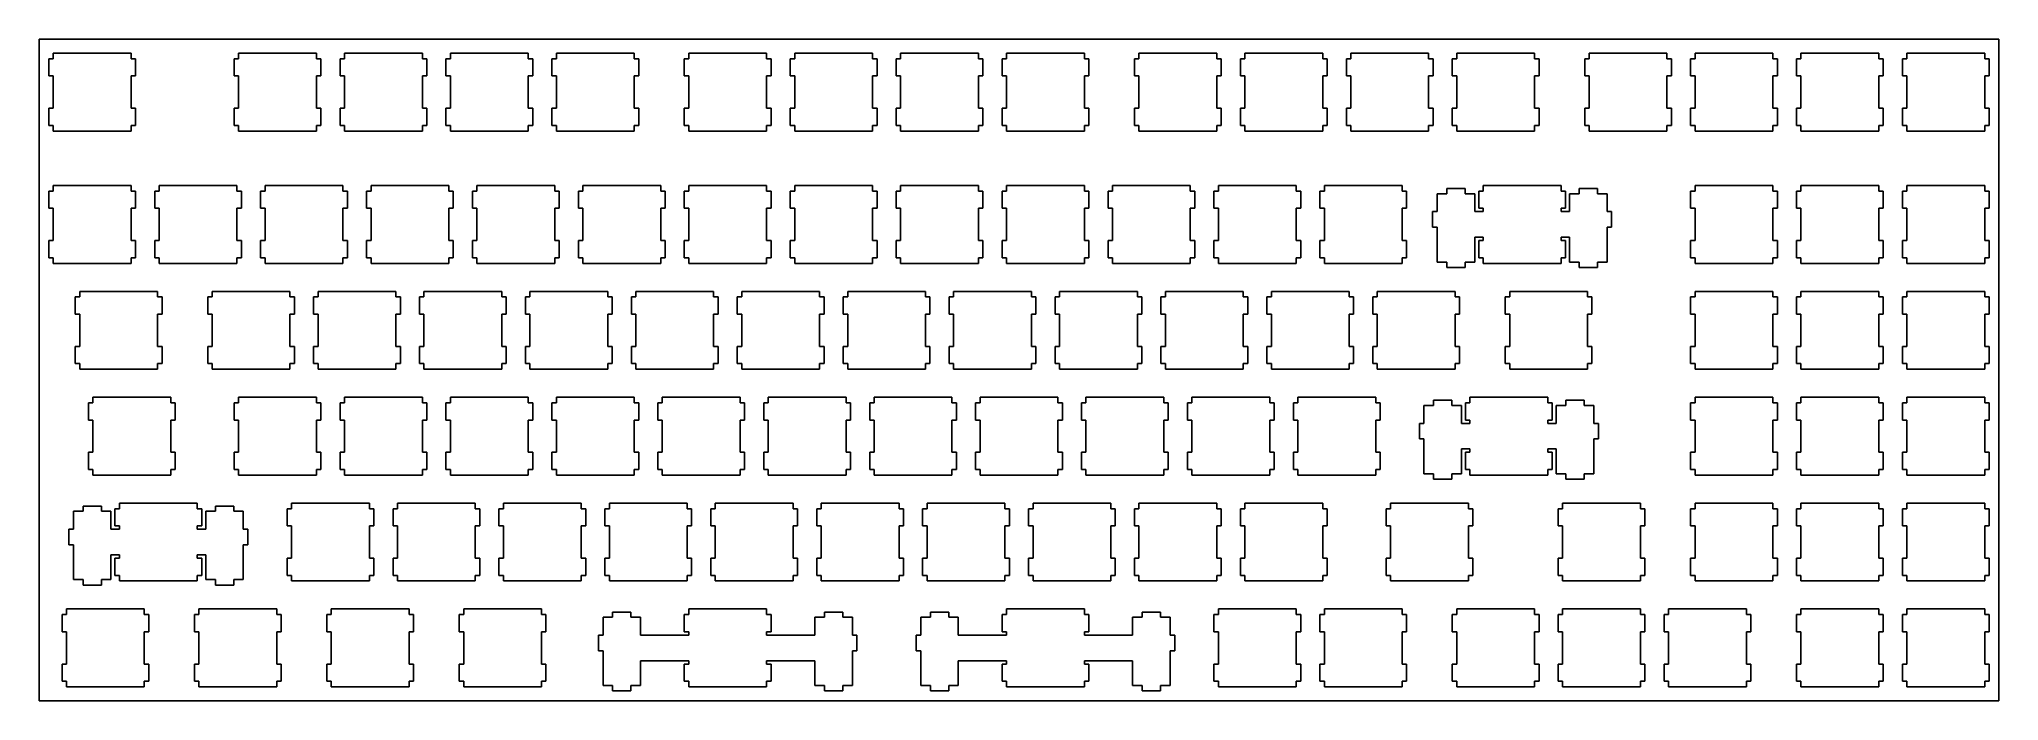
# Model space of a CAD drawing. Extents: x 0 to 353, y 0 to 119.
import ezdxf

# ---------------------------------------------------------------- set-up
doc = ezdxf.new("R2010")
doc.units = 0
doc.layers.get('0').update_dxf_attribs({"linetype": 'CONTINUOUS'})

msp = doc.modelspace()

# ---------------------------------------------------------------- linework, layer by layer
at = {"color": 0}
for p, q in [((0.09508, 119.156), (352.52, 119.156)), ((0.09508, 0.09233), (0.09508, 119.156)), ((2.61965, 116.63), (2.61965, 115.63)), ((16.6192, 116.63), (2.61965, 116.63)), ((16.6192, 115.63), (16.6192, 116.63)), ((35.9572, 116.63), (35.9572, 115.63)), ((49.9565, 116.63), (35.9572, 116.63)), ((49.9565, 115.63), (49.9565, 116.63)), ((55.0072, 116.63), (55.0072, 115.63)), ((69.0065, 116.63), (55.0072, 116.63)), ((69.0065, 115.63), (69.0065, 116.63)), ((74.0572, 116.63), (74.0572, 115.63)), ((88.0565, 116.63), (74.0572, 116.63)), ((88.0565, 115.63), (88.0565, 116.63)), ((93.1072, 116.63), (93.1072, 115.63)), ((107.107, 116.63), (93.1072, 116.63)), ((107.107, 115.63), (107.107, 116.63)), ((116.918, 116.63), (116.918, 115.63)), ((130.919, 116.63), (116.918, 116.63)), ((130.919, 115.63), (130.919, 116.63)), ((135.97, 116.63), (135.97, 115.63)), ((149.969, 116.63), (135.97, 116.63)), ((149.969, 115.63), (149.969, 116.63)), ((155.02, 116.63), (155.02, 115.63)), ((169.019, 116.63), (155.02, 116.63)), ((169.019, 115.63), (169.019, 116.63)), ((174.07, 116.63), (174.07, 115.63)), ((188.069, 116.63), (174.07, 116.63)), ((188.069, 115.63), (188.069, 116.63)), ((197.882, 116.63), (197.882, 115.63)), ((211.882, 116.63), (197.882, 116.63)), ((211.882, 115.63), (211.882, 116.63)), ((216.932, 116.63), (216.932, 115.63)), ((230.932, 116.63), (216.932, 116.63)), ((230.932, 115.63), (230.932, 116.63)), ((235.982, 116.63), (235.982, 115.63)), ((249.982, 116.63), (235.982, 116.63)), ((249.982, 115.63), (249.982, 116.63)), ((255.032, 116.63), (255.032, 115.63)), ((269.032, 116.63), (255.032, 116.63)), ((269.032, 115.63), (269.032, 116.63)), ((278.845, 116.63), (278.845, 115.63)), ((292.844, 116.63), (278.845, 116.63)), ((292.844, 115.63), (292.844, 116.63)), ((297.895, 116.63), (297.895, 115.63)), ((311.894, 116.63), (297.895, 116.63)), ((311.894, 115.63), (311.894, 116.63)), ((316.945, 116.63), (316.945, 115.63)), ((330.944, 116.63), (316.945, 116.63)), ((330.944, 115.63), (330.944, 116.63)), ((335.995, 116.63), (335.995, 115.63)), ((349.994, 116.63), (335.995, 116.63)), ((349.994, 115.63), (349.994, 116.63)), ((352.52, 119.156), (352.52, 0.09233)), ((2.61965, 115.63), (1.82039, 115.63)), ((1.82039, 115.63), (1.82039, 112.53)), ((17.4198, 115.63), (16.6192, 115.63)), ((17.4198, 112.53), (17.4198, 115.63)), ((35.9572, 115.63), (35.1565, 115.63)), ((35.1565, 115.63), (35.1565, 112.53)), ((50.7573, 115.63), (49.9565, 115.63)), ((50.7573, 112.53), (50.7573, 115.63)), ((55.0072, 115.63), (54.2064, 115.63)), ((54.2064, 115.63), (54.2064, 112.53)), ((69.8073, 115.63), (69.0065, 115.63)), ((69.8073, 112.53), (69.8073, 115.63)), ((74.0572, 115.63), (73.2564, 115.63)), ((73.2564, 115.63), (73.2564, 112.53)), ((88.8573, 115.63), (88.0565, 115.63)), ((88.8573, 112.53), (88.8573, 115.63)), ((93.1072, 115.63), (92.3064, 115.63)), ((92.3064, 115.63), (92.3064, 112.53)), ((107.907, 115.63), (107.107, 115.63)), ((107.907, 112.53), (107.907, 115.63)), ((116.918, 115.63), (116.119, 115.63)), ((116.119, 115.63), (116.119, 112.53)), ((131.72, 115.63), (130.919, 115.63)), ((131.72, 112.53), (131.72, 115.63)), ((135.97, 115.63), (135.17, 115.63)), ((135.17, 115.63), (135.17, 112.53)), ((150.77, 115.63), (149.969, 115.63)), ((150.77, 112.53), (150.77, 115.63)), ((155.02, 115.63), (154.22, 115.63)), ((154.22, 115.63), (154.22, 112.53)), ((169.82, 115.63), (169.019, 115.63)), ((169.82, 112.53), (169.82, 115.63)), ((174.07, 115.63), (173.27, 115.63)), ((173.27, 115.63), (173.27, 112.53)), ((188.87, 115.63), (188.069, 115.63)), ((188.87, 112.53), (188.87, 115.63)), ((197.882, 115.63), (197.081, 115.63)), ((197.081, 115.63), (197.081, 112.53)), ((212.682, 115.63), (211.882, 115.63)), ((212.682, 112.53), (212.682, 115.63)), ((216.932, 115.63), (216.131, 115.63)), ((216.131, 115.63), (216.131, 112.53)), ((231.732, 115.63), (230.932, 115.63)), ((231.732, 112.53), (231.732, 115.63)), ((235.982, 115.63), (235.181, 115.63)), ((235.181, 115.63), (235.181, 112.53)), ((250.782, 115.63), (249.982, 115.63)), ((250.782, 112.53), (250.782, 115.63)), ((255.032, 115.63), (254.231, 115.63)), ((254.231, 115.63), (254.231, 112.53)), ((269.832, 115.63), (269.032, 115.63)), ((269.832, 112.53), (269.832, 115.63)), ((278.845, 115.63), (278.045, 115.63)), ((278.045, 115.63), (278.045, 112.53)), ((293.645, 115.63), (292.844, 115.63)), ((293.645, 112.53), (293.645, 115.63)), ((297.895, 115.63), (297.095, 115.63)), ((297.095, 115.63), (297.095, 112.53)), ((312.695, 115.63), (311.894, 115.63)), ((312.695, 112.53), (312.695, 115.63)), ((316.945, 115.63), (316.145, 115.63)), ((316.145, 115.63), (316.145, 112.53)), ((331.745, 115.63), (330.944, 115.63)), ((331.745, 112.53), (331.745, 115.63)), ((335.995, 115.63), (335.195, 115.63)), ((335.195, 115.63), (335.195, 112.53)), ((350.795, 115.63), (349.994, 115.63)), ((350.795, 112.53), (350.795, 115.63)), ((1.82039, 112.53), (2.61965, 112.53)), ((2.61965, 112.53), (2.61965, 106.73)), ((16.6192, 106.73), (16.6192, 112.53)), ((16.6192, 112.53), (17.4198, 112.53)), ((35.1565, 112.53), (35.9572, 112.53)), ((35.9572, 112.53), (35.9572, 106.73)), ((49.9565, 106.73), (49.9565, 112.53)), ((49.9565, 112.53), (50.7573, 112.53)), ((54.2064, 112.53), (55.0072, 112.53)), ((55.0072, 112.53), (55.0072, 106.73)), ((69.0065, 106.73), (69.0065, 112.53)), ((69.0065, 112.53), (69.8073, 112.53)), ((73.2564, 112.53), (74.0572, 112.53)), ((74.0572, 112.53), (74.0572, 106.73)), ((88.0565, 106.73), (88.0565, 112.53)), ((88.0565, 112.53), (88.8573, 112.53)), ((92.3064, 112.53), (93.1072, 112.53)), ((93.1072, 112.53), (93.1072, 106.73)), ((107.107, 106.73), (107.107, 112.53)), ((107.107, 112.53), (107.907, 112.53)), ((116.119, 112.53), (116.918, 112.53)), ((116.918, 112.53), (116.918, 106.73)), ((130.919, 106.73), (130.919, 112.53)), ((130.919, 112.53), (131.72, 112.53)), ((135.17, 112.53), (135.97, 112.53)), ((135.97, 112.53), (135.97, 106.73)), ((149.969, 106.73), (149.969, 112.53)), ((149.969, 112.53), (150.77, 112.53)), ((154.22, 112.53), (155.02, 112.53)), ((155.02, 112.53), (155.02, 106.73)), ((169.019, 106.73), (169.019, 112.53)), ((169.019, 112.53), (169.82, 112.53)), ((173.27, 112.53), (174.07, 112.53)), ((174.07, 112.53), (174.07, 106.73)), ((188.069, 106.73), (188.069, 112.53)), ((188.069, 112.53), (188.87, 112.53)), ((197.081, 112.53), (197.882, 112.53)), ((197.882, 112.53), (197.882, 106.73)), ((211.882, 106.73), (211.882, 112.53)), ((211.882, 112.53), (212.682, 112.53)), ((216.131, 112.53), (216.932, 112.53)), ((216.932, 112.53), (216.932, 106.73)), ((230.932, 106.73), (230.932, 112.53)), ((230.932, 112.53), (231.732, 112.53)), ((235.181, 112.53), (235.982, 112.53)), ((235.982, 112.53), (235.982, 106.73)), ((249.982, 106.73), (249.982, 112.53)), ((249.982, 112.53), (250.782, 112.53)), ((254.231, 112.53), (255.032, 112.53)), ((255.032, 112.53), (255.032, 106.73)), ((269.032, 106.73), (269.032, 112.53)), ((269.032, 112.53), (269.832, 112.53)), ((278.045, 112.53), (278.845, 112.53)), ((278.845, 112.53), (278.845, 106.73)), ((292.844, 106.73), (292.844, 112.53)), ((292.844, 112.53), (293.645, 112.53)), ((297.095, 112.53), (297.895, 112.53)), ((297.895, 112.53), (297.895, 106.73)), ((311.894, 106.73), (311.894, 112.53)), ((311.894, 112.53), (312.695, 112.53)), ((316.145, 112.53), (316.945, 112.53)), ((316.945, 112.53), (316.945, 106.73)), ((330.944, 106.73), (330.944, 112.53)), ((330.944, 112.53), (331.745, 112.53)), ((335.195, 112.53), (335.995, 112.53)), ((335.995, 112.53), (335.995, 106.73)), ((349.994, 106.73), (349.994, 112.53)), ((349.994, 112.53), (350.795, 112.53)), ((2.61965, 106.73), (1.82039, 106.73)), ((1.82039, 106.73), (1.82039, 103.63)), ((17.4198, 106.73), (16.6192, 106.73)), ((17.4198, 103.63), (17.4198, 106.73)), ((35.9572, 106.73), (35.1565, 106.73)), ((35.1565, 106.73), (35.1565, 103.63)), ((50.7573, 106.73), (49.9565, 106.73)), ((50.7573, 103.63), (50.7573, 106.73)), ((55.0072, 106.73), (54.2064, 106.73)), ((54.2064, 106.73), (54.2064, 103.63)), ((69.8073, 106.73), (69.0065, 106.73)), ((69.8073, 103.63), (69.8073, 106.73)), ((74.0572, 106.73), (73.2564, 106.73)), ((73.2564, 106.73), (73.2564, 103.63)), ((88.8573, 106.73), (88.0565, 106.73)), ((88.8573, 103.63), (88.8573, 106.73)), ((93.1072, 106.73), (92.3064, 106.73)), ((92.3064, 106.73), (92.3064, 103.63)), ((107.907, 106.73), (107.107, 106.73)), ((107.907, 103.63), (107.907, 106.73)), ((116.918, 106.73), (116.119, 106.73)), ((116.119, 106.73), (116.119, 103.63)), ((131.72, 106.73), (130.919, 106.73)), ((131.72, 103.63), (131.72, 106.73)), ((135.97, 106.73), (135.17, 106.73)), ((135.17, 106.73), (135.17, 103.63)), ((150.77, 106.73), (149.969, 106.73)), ((150.77, 103.63), (150.77, 106.73)), ((155.02, 106.73), (154.22, 106.73)), ((154.22, 106.73), (154.22, 103.63)), ((169.82, 106.73), (169.019, 106.73)), ((169.82, 103.63), (169.82, 106.73)), ((174.07, 106.73), (173.27, 106.73)), ((173.27, 106.73), (173.27, 103.63)), ((188.87, 106.73), (188.069, 106.73)), ((188.87, 103.63), (188.87, 106.73)), ((197.882, 106.73), (197.081, 106.73)), ((197.081, 106.73), (197.081, 103.63)), ((212.682, 106.73), (211.882, 106.73)), ((212.682, 103.63), (212.682, 106.73)), ((216.932, 106.73), (216.131, 106.73)), ((216.131, 106.73), (216.131, 103.63)), ((231.732, 106.73), (230.932, 106.73)), ((231.732, 103.63), (231.732, 106.73)), ((235.982, 106.73), (235.181, 106.73)), ((235.181, 106.73), (235.181, 103.63)), ((250.782, 106.73), (249.982, 106.73)), ((250.782, 103.63), (250.782, 106.73)), ((255.032, 106.73), (254.231, 106.73)), ((254.231, 106.73), (254.231, 103.63)), ((269.832, 106.73), (269.032, 106.73)), ((269.832, 103.63), (269.832, 106.73)), ((278.845, 106.73), (278.045, 106.73)), ((278.045, 106.73), (278.045, 103.63)), ((293.645, 106.73), (292.844, 106.73)), ((293.645, 103.63), (293.645, 106.73)), ((297.895, 106.73), (297.095, 106.73)), ((297.095, 106.73), (297.095, 103.63)), ((312.695, 106.73), (311.894, 106.73)), ((312.695, 103.63), (312.695, 106.73)), ((316.945, 106.73), (316.145, 106.73)), ((316.145, 106.73), (316.145, 103.63)), ((331.745, 106.73), (330.944, 106.73)), ((331.745, 103.63), (331.745, 106.73)), ((335.995, 106.73), (335.195, 106.73)), ((335.195, 106.73), (335.195, 103.63)), ((350.795, 106.73), (349.994, 106.73)), ((350.795, 103.63), (350.795, 106.73)), ((1.82039, 103.63), (2.61965, 103.63)), ((2.61965, 103.63), (2.61965, 102.631)), ((2.61965, 102.631), (16.6192, 102.631)), ((16.6192, 102.631), (16.6192, 103.63)), ((16.6192, 103.63), (17.4198, 103.63)), ((35.1565, 103.63), (35.9572, 103.63)), ((35.9572, 103.63), (35.9572, 102.631)), ((35.9572, 102.631), (49.9565, 102.631)), ((49.9565, 102.631), (49.9565, 103.63)), ((49.9565, 103.63), (50.7573, 103.63)), ((54.2064, 103.63), (55.0072, 103.63)), ((55.0072, 103.63), (55.0072, 102.631)), ((55.0072, 102.631), (69.0065, 102.631)), ((69.0065, 102.631), (69.0065, 103.63)), ((69.0065, 103.63), (69.8073, 103.63)), ((73.2564, 103.63), (74.0572, 103.63)), ((74.0572, 103.63), (74.0572, 102.631)), ((74.0572, 102.631), (88.0565, 102.631)), ((88.0565, 102.631), (88.0565, 103.63)), ((88.0565, 103.63), (88.8573, 103.63)), ((92.3064, 103.63), (93.1072, 103.63)), ((93.1072, 103.63), (93.1072, 102.631)), ((93.1072, 102.631), (107.107, 102.631)), ((107.107, 102.631), (107.107, 103.63)), ((107.107, 103.63), (107.907, 103.63)), ((116.119, 103.63), (116.918, 103.63)), ((116.918, 103.63), (116.918, 102.631)), ((116.918, 102.631), (130.919, 102.631)), ((130.919, 102.631), (130.919, 103.63)), ((130.919, 103.63), (131.72, 103.63)), ((135.17, 103.63), (135.97, 103.63)), ((135.97, 103.63), (135.97, 102.631)), ((135.97, 102.631), (149.969, 102.631)), ((149.969, 102.631), (149.969, 103.63)), ((149.969, 103.63), (150.77, 103.63)), ((154.22, 103.63), (155.02, 103.63)), ((155.02, 103.63), (155.02, 102.631)), ((155.02, 102.631), (169.019, 102.631)), ((169.019, 102.631), (169.019, 103.63)), ((169.019, 103.63), (169.82, 103.63)), ((173.27, 103.63), (174.07, 103.63)), ((174.07, 103.63), (174.07, 102.631)), ((174.07, 102.631), (188.069, 102.631)), ((188.069, 102.631), (188.069, 103.63)), ((188.069, 103.63), (188.87, 103.63)), ((197.081, 103.63), (197.882, 103.63)), ((197.882, 103.63), (197.882, 102.631)), ((197.882, 102.631), (211.882, 102.631)), ((211.882, 102.631), (211.882, 103.63)), ((211.882, 103.63), (212.682, 103.63)), ((216.131, 103.63), (216.932, 103.63)), ((216.932, 103.63), (216.932, 102.631)), ((216.932, 102.631), (230.932, 102.631)), ((230.932, 102.631), (230.932, 103.63)), ((230.932, 103.63), (231.732, 103.63)), ((235.181, 103.63), (235.982, 103.63)), ((235.982, 103.63), (235.982, 102.631)), ((235.982, 102.631), (249.982, 102.631)), ((249.982, 102.631), (249.982, 103.63)), ((249.982, 103.63), (250.782, 103.63)), ((254.231, 103.63), (255.032, 103.63)), ((255.032, 103.63), (255.032, 102.631)), ((255.032, 102.631), (269.032, 102.631)), ((269.032, 102.631), (269.032, 103.63)), ((269.032, 103.63), (269.832, 103.63)), ((278.045, 103.63), (278.845, 103.63)), ((278.845, 103.63), (278.845, 102.631)), ((278.845, 102.631), (292.844, 102.631)), ((292.844, 102.631), (292.844, 103.63)), ((292.844, 103.63), (293.645, 103.63)), ((297.095, 103.63), (297.895, 103.63)), ((297.895, 103.63), (297.895, 102.631)), ((297.895, 102.631), (311.894, 102.631)), ((311.894, 102.631), (311.894, 103.63)), ((311.894, 103.63), (312.695, 103.63)), ((316.145, 103.63), (316.945, 103.63)), ((316.945, 103.63), (316.945, 102.631)), ((316.945, 102.631), (330.944, 102.631)), ((330.944, 102.631), (330.944, 103.63)), ((330.944, 103.63), (331.745, 103.63)), ((335.195, 103.63), (335.995, 103.63)), ((335.995, 103.63), (335.995, 102.631)), ((335.995, 102.631), (349.994, 102.631)), ((349.994, 102.631), (349.994, 103.63)), ((349.994, 103.63), (350.795, 103.63)), ((2.61965, 91.8185), (1.82039, 91.8185)), ((1.82039, 91.8185), (1.82039, 88.718)), ((2.61965, 92.8176), (2.61965, 91.8185)), ((16.6192, 92.8176), (2.61965, 92.8176)), ((16.6192, 91.8185), (16.6192, 92.8176)), ((17.4198, 91.8185), (16.6192, 91.8185)), ((17.4198, 88.718), (17.4198, 91.8185)), ((21.6697, 91.8185), (20.8704, 91.8185)), ((20.8704, 91.8185), (20.8704, 88.718)), ((21.6697, 92.8176), (21.6697, 91.8185)), ((35.669, 92.8176), (21.6697, 92.8176)), ((35.669, 91.8185), (35.669, 92.8176)), ((36.4698, 91.8185), (35.669, 91.8185)), ((36.4698, 88.718), (36.4698, 91.8185)), ((40.7197, 91.8185), (39.9203, 91.8185)), ((39.9203, 91.8185), (39.9203, 88.718)), ((40.7197, 92.8176), (40.7197, 91.8185)), ((54.719, 92.8176), (40.7197, 92.8176)), ((54.719, 91.8185), (54.719, 92.8176)), ((55.5198, 91.8185), (54.719, 91.8185)), ((55.5198, 88.718), (55.5198, 91.8185)), ((59.7697, 91.8185), (58.9703, 91.8185)), ((58.9703, 91.8185), (58.9703, 88.718)), ((59.7697, 92.8176), (59.7697, 91.8185)), ((73.769, 92.8176), (59.7697, 92.8176)), ((73.769, 91.8185), (73.769, 92.8176)), ((74.5698, 91.8185), (73.769, 91.8185)), ((74.5698, 88.718), (74.5698, 91.8185)), ((78.8197, 91.8185), (78.0203, 91.8185)), ((78.0203, 91.8185), (78.0203, 88.718)), ((78.8197, 92.8176), (78.8197, 91.8185)), ((92.819, 92.8176), (78.8197, 92.8176)), ((92.819, 91.8185), (92.819, 92.8176)), ((93.6184, 91.8185), (92.819, 91.8185)), ((93.6184, 88.718), (93.6184, 91.8185)), ((97.8683, 91.8185), (97.0703, 91.8185)), ((97.0703, 91.8185), (97.0703, 88.718)), ((97.8683, 92.8176), (97.8683, 91.8185)), ((111.869, 92.8176), (97.8683, 92.8176)), ((111.869, 91.8185), (111.869, 92.8176)), ((112.668, 91.8185), (111.869, 91.8185)), ((112.668, 88.718), (112.668, 91.8185)), ((116.918, 91.8185), (116.119, 91.8185)), ((116.119, 91.8185), (116.119, 88.718)), ((116.918, 92.8176), (116.918, 91.8185)), ((130.919, 92.8176), (116.918, 92.8176)), ((130.919, 91.8185), (130.919, 92.8176)), ((131.72, 91.8185), (130.919, 91.8185)), ((131.72, 88.718), (131.72, 91.8185)), ((135.97, 91.8185), (135.17, 91.8185)), ((135.17, 91.8185), (135.17, 88.718)), ((135.97, 92.8176), (135.97, 91.8185)), ((149.969, 92.8176), (135.97, 92.8176)), ((149.969, 91.8185), (149.969, 92.8176)), ((150.77, 91.8185), (149.969, 91.8185)), ((150.77, 88.718), (150.77, 91.8185)), ((155.02, 91.8185), (154.22, 91.8185)), ((154.22, 91.8185), (154.22, 88.718)), ((155.02, 92.8176), (155.02, 91.8185)), ((169.019, 92.8176), (155.02, 92.8176)), ((169.019, 91.8185), (169.019, 92.8176)), ((169.82, 91.8185), (169.019, 91.8185)), ((169.82, 88.718), (169.82, 91.8185)), ((174.07, 91.8185), (173.27, 91.8185)), ((173.27, 91.8185), (173.27, 88.718)), ((174.07, 92.8176), (174.07, 91.8185)), ((188.069, 92.8176), (174.07, 92.8176)), ((188.069, 91.8185), (188.069, 92.8176)), ((188.87, 91.8185), (188.069, 91.8185)), ((188.87, 88.718), (188.87, 91.8185)), ((193.12, 91.8185), (192.32, 91.8185)), ((192.32, 91.8185), (192.32, 88.718)), ((193.12, 92.8176), (193.12, 91.8185)), ((207.119, 92.8176), (193.12, 92.8176)), ((207.119, 91.8185), (207.119, 92.8176)), ((207.92, 91.8185), (207.119, 91.8185)), ((207.92, 88.718), (207.92, 91.8185)), ((212.17, 91.8185), (211.37, 91.8185)), ((211.37, 91.8185), (211.37, 88.718)), ((212.17, 92.8176), (212.17, 91.8185)), ((226.169, 92.8176), (212.17, 92.8176)), ((226.169, 91.8185), (226.169, 92.8176)), ((226.97, 91.8185), (226.169, 91.8185)), ((226.97, 88.718), (226.97, 91.8185)), ((231.22, 91.8185), (230.42, 91.8185)), ((230.42, 91.8185), (230.42, 88.718)), ((231.22, 92.8176), (231.22, 91.8185)), ((245.219, 92.8176), (231.22, 92.8176)), ((245.219, 91.8185), (245.219, 92.8176)), ((246.02, 91.8185), (245.219, 91.8185)), ((246.02, 88.718), (246.02, 91.8185)), ((256.545, 92.268), (253.243, 92.268)), ((253.243, 92.268), (253.243, 91.3486)), ((256.545, 91.3486), (256.545, 92.268)), ((259.795, 91.8185), (258.995, 91.8185)), ((258.995, 91.8185), (258.995, 88.718)), ((259.795, 92.8176), (259.795, 91.8185)), ((273.794, 92.8176), (259.795, 92.8176)), ((273.794, 91.8185), (273.794, 92.8176)), ((274.595, 91.8185), (273.794, 91.8185)), ((274.595, 88.718), (274.595, 91.8185)), ((280.345, 92.268), (277.045, 92.268)), ((277.045, 92.268), (277.045, 91.3486)), ((280.345, 91.3486), (280.345, 92.268)), ((297.895, 91.8185), (297.095, 91.8185)), ((297.095, 91.8185), (297.095, 88.718)), ((297.895, 92.8176), (297.895, 91.8185)), ((311.894, 92.8176), (297.895, 92.8176)), ((311.894, 91.8185), (311.894, 92.8176)), ((312.695, 91.8185), (311.894, 91.8185)), ((312.695, 88.718), (312.695, 91.8185)), ((316.945, 91.8185), (316.145, 91.8185)), ((316.145, 91.8185), (316.145, 88.718)), ((316.945, 92.8176), (316.945, 91.8185)), ((330.944, 92.8176), (316.945, 92.8176)), ((330.944, 91.8185), (330.944, 92.8176)), ((331.745, 91.8185), (330.944, 91.8185)), ((331.745, 88.718), (331.745, 91.8185)), ((335.995, 91.8185), (335.195, 91.8185)), ((335.195, 91.8185), (335.195, 88.718)), ((335.995, 92.8176), (335.995, 91.8185)), ((349.994, 92.8176), (335.995, 92.8176)), ((349.994, 91.8185), (349.994, 92.8176)), ((350.795, 91.8185), (349.994, 91.8185)), ((350.795, 88.718), (350.795, 91.8185)), ((1.82039, 88.718), (2.61965, 88.718)), ((2.61965, 88.718), (2.61965, 82.9179)), ((16.6192, 82.9179), (16.6192, 88.718)), ((16.6192, 88.718), (17.4198, 88.718)), ((20.8704, 88.718), (21.6697, 88.718)), ((21.6697, 88.718), (21.6697, 82.9179)), ((35.669, 82.9179), (35.669, 88.718)), ((35.669, 88.718), (36.4698, 88.718)), ((39.9203, 88.718), (40.7197, 88.718)), ((40.7197, 88.718), (40.7197, 82.9179)), ((54.719, 82.9179), (54.719, 88.718)), ((54.719, 88.718), (55.5198, 88.718)), ((58.9703, 88.718), (59.7697, 88.718)), ((59.7697, 88.718), (59.7697, 82.9179)), ((73.769, 82.9179), (73.769, 88.718)), ((73.769, 88.718), (74.5698, 88.718)), ((78.0203, 88.718), (78.8197, 88.718)), ((78.8197, 88.718), (78.8197, 82.9179)), ((92.819, 82.9179), (92.819, 88.718)), ((92.819, 88.718), (93.6184, 88.718)), ((97.0703, 88.718), (97.8683, 88.718)), ((97.8683, 88.718), (97.8683, 82.9179)), ((111.869, 82.9179), (111.869, 88.718)), ((111.869, 88.718), (112.668, 88.718)), ((116.119, 88.718), (116.918, 88.718)), ((116.918, 88.718), (116.918, 82.9179)), ((130.919, 82.9179), (130.919, 88.718)), ((130.919, 88.718), (131.72, 88.718)), ((135.17, 88.718), (135.97, 88.718)), ((135.97, 88.718), (135.97, 82.9179)), ((149.969, 82.9179), (149.969, 88.718)), ((149.969, 88.718), (150.77, 88.718)), ((154.22, 88.718), (155.02, 88.718)), ((155.02, 88.718), (155.02, 82.9179)), ((169.019, 82.9179), (169.019, 88.718)), ((169.019, 88.718), (169.82, 88.718)), ((173.27, 88.718), (174.07, 88.718)), ((174.07, 88.718), (174.07, 82.9179)), ((188.069, 82.9179), (188.069, 88.718)), ((188.069, 88.718), (188.87, 88.718)), ((192.32, 88.718), (193.12, 88.718)), ((193.12, 88.718), (193.12, 82.9179)), ((207.119, 82.9179), (207.119, 88.718)), ((207.119, 88.718), (207.92, 88.718)), ((211.37, 88.718), (212.17, 88.718)), ((212.17, 88.718), (212.17, 82.9179)), ((226.169, 82.9179), (226.169, 88.718)), ((226.169, 88.718), (226.97, 88.718)), ((230.42, 88.718), (231.22, 88.718)), ((231.22, 88.718), (231.22, 82.9179)), ((245.219, 82.9179), (245.219, 88.718)), ((245.219, 88.718), (246.02, 88.718)), ((251.52, 88.1186), (250.694, 88.1186)), ((250.694, 88.1186), (250.694, 85.3186)), ((253.243, 91.3486), (251.52, 91.3486)), ((251.52, 91.3486), (251.52, 88.1186)), ((258.269, 91.3486), (256.545, 91.3486)), ((258.269, 88.1186), (258.269, 91.3486)), ((259.795, 88.1186), (258.269, 88.1186)), ((258.995, 88.718), (259.795, 88.718)), ((259.795, 88.718), (259.795, 88.1186)), ((273.794, 88.1186), (273.794, 88.718)), ((273.794, 88.718), (274.595, 88.718)), ((275.32, 88.1186), (273.794, 88.1186)), ((277.045, 91.3486), (275.32, 91.3486)), ((275.32, 91.3486), (275.32, 88.1186)), ((282.069, 91.3486), (280.345, 91.3486)), ((282.069, 88.1186), (282.069, 91.3486)), ((282.895, 88.1186), (282.069, 88.1186)), ((282.895, 85.3186), (282.895, 88.1186)), ((297.095, 88.718), (297.895, 88.718)), ((297.895, 88.718), (297.895, 82.9179)), ((311.894, 82.9179), (311.894, 88.718)), ((311.894, 88.718), (312.695, 88.718)), ((316.145, 88.718), (316.945, 88.718)), ((316.945, 88.718), (316.945, 82.9179)), ((330.944, 82.9179), (330.944, 88.718)), ((330.944, 88.718), (331.745, 88.718)), ((335.195, 88.718), (335.995, 88.718)), ((335.995, 88.718), (335.995, 82.9179)), ((349.994, 82.9179), (349.994, 88.718)), ((349.994, 88.718), (350.795, 88.718)), ((250.694, 85.3186), (251.52, 85.3186)), ((251.52, 85.3186), (251.52, 79.0483)), ((282.069, 79.0483), (282.069, 85.3186)), ((282.069, 85.3186), (282.895, 85.3186)), ((2.61965, 82.9179), (1.82039, 82.9179)), ((1.82039, 82.9179), (1.82039, 79.8188)), ((17.4198, 82.9179), (16.6192, 82.9179)), ((17.4198, 79.8188), (17.4198, 82.9179)), ((21.6697, 82.9179), (20.8704, 82.9179)), ((20.8704, 82.9179), (20.8704, 79.8188)), ((36.4698, 82.9179), (35.669, 82.9179)), ((36.4698, 79.8188), (36.4698, 82.9179)), ((40.7197, 82.9179), (39.9203, 82.9179)), ((39.9203, 82.9179), (39.9203, 79.8188)), ((55.5198, 82.9179), (54.719, 82.9179)), ((55.5198, 79.8188), (55.5198, 82.9179)), ((59.7697, 82.9179), (58.9703, 82.9179)), ((58.9703, 82.9179), (58.9703, 79.8188)), ((74.5698, 82.9179), (73.769, 82.9179)), ((74.5698, 79.8188), (74.5698, 82.9179)), ((78.8197, 82.9179), (78.0203, 82.9179)), ((78.0203, 82.9179), (78.0203, 79.8188)), ((93.6184, 82.9179), (92.819, 82.9179)), ((93.6184, 79.8188), (93.6184, 82.9179)), ((97.8683, 82.9179), (97.0703, 82.9179)), ((97.0703, 82.9179), (97.0703, 79.8188)), ((112.668, 82.9179), (111.869, 82.9179)), ((112.668, 79.8188), (112.668, 82.9179)), ((116.918, 82.9179), (116.119, 82.9179)), ((116.119, 82.9179), (116.119, 79.8188)), ((131.72, 82.9179), (130.919, 82.9179)), ((131.72, 79.8188), (131.72, 82.9179)), ((135.97, 82.9179), (135.17, 82.9179)), ((135.17, 82.9179), (135.17, 79.8188)), ((150.77, 82.9179), (149.969, 82.9179)), ((150.77, 79.8188), (150.77, 82.9179)), ((155.02, 82.9179), (154.22, 82.9179)), ((154.22, 82.9179), (154.22, 79.8188)), ((169.82, 82.9179), (169.019, 82.9179)), ((169.82, 79.8188), (169.82, 82.9179)), ((174.07, 82.9179), (173.27, 82.9179)), ((173.27, 82.9179), (173.27, 79.8188)), ((188.87, 82.9179), (188.069, 82.9179)), ((188.87, 79.8188), (188.87, 82.9179)), ((193.12, 82.9179), (192.32, 82.9179)), ((192.32, 82.9179), (192.32, 79.8188)), ((207.92, 82.9179), (207.119, 82.9179)), ((207.92, 79.8188), (207.92, 82.9179)), ((212.17, 82.9179), (211.37, 82.9179)), ((211.37, 82.9179), (211.37, 79.8188)), ((226.97, 82.9179), (226.169, 82.9179)), ((226.97, 79.8188), (226.97, 82.9179)), ((231.22, 82.9179), (230.42, 82.9179)), ((230.42, 82.9179), (230.42, 79.8188)), ((246.02, 82.9179), (245.219, 82.9179)), ((246.02, 79.8188), (246.02, 82.9179)), ((258.269, 79.0483), (258.269, 83.5187)), ((258.269, 83.5187), (259.795, 83.5187)), ((259.795, 82.9179), (258.995, 82.9179)), ((258.995, 82.9179), (258.995, 79.8188)), ((259.795, 83.5187), (259.795, 82.9179)), ((273.794, 82.9179), (273.794, 83.5187)), ((273.794, 83.5187), (275.32, 83.5187)), ((274.595, 82.9179), (273.794, 82.9179)), ((274.595, 79.8188), (274.595, 82.9179)), ((275.32, 83.5187), (275.32, 79.0483)), ((297.895, 82.9179), (297.095, 82.9179)), ((297.095, 82.9179), (297.095, 79.8188)), ((312.695, 82.9179), (311.894, 82.9179)), ((312.695, 79.8188), (312.695, 82.9179)), ((316.945, 82.9179), (316.145, 82.9179)), ((316.145, 82.9179), (316.145, 79.8188)), ((331.745, 82.9179), (330.944, 82.9179)), ((331.745, 79.8188), (331.745, 82.9179)), ((335.995, 82.9179), (335.195, 82.9179)), ((335.195, 82.9179), (335.195, 79.8188)), ((350.795, 82.9179), (349.994, 82.9179)), ((350.795, 79.8188), (350.795, 82.9179)), ((1.82039, 79.8188), (2.61965, 79.8188)), ((2.61965, 79.8188), (2.61965, 78.8183)), ((2.61965, 78.8183), (16.6192, 78.8183)), ((16.6192, 78.8183), (16.6192, 79.8188)), ((16.6192, 79.8188), (17.4198, 79.8188)), ((20.8704, 79.8188), (21.6697, 79.8188)), ((21.6697, 79.8188), (21.6697, 78.8183)), ((21.6697, 78.8183), (35.669, 78.8183)), ((35.669, 78.8183), (35.669, 79.8188)), ((35.669, 79.8188), (36.4698, 79.8188)), ((39.9203, 79.8188), (40.7197, 79.8188)), ((40.7197, 79.8188), (40.7197, 78.8183)), ((40.7197, 78.8183), (54.719, 78.8183)), ((54.719, 78.8183), (54.719, 79.8188)), ((54.719, 79.8188), (55.5198, 79.8188)), ((58.9703, 79.8188), (59.7697, 79.8188)), ((59.7697, 79.8188), (59.7697, 78.8183)), ((59.7697, 78.8183), (73.769, 78.8183)), ((73.769, 78.8183), (73.769, 79.8188)), ((73.769, 79.8188), (74.5698, 79.8188)), ((78.0203, 79.8188), (78.8197, 79.8188)), ((78.8197, 79.8188), (78.8197, 78.8183)), ((78.8197, 78.8183), (92.819, 78.8183)), ((92.819, 78.8183), (92.819, 79.8188)), ((92.819, 79.8188), (93.6184, 79.8188)), ((97.0703, 79.8188), (97.8683, 79.8188)), ((97.8683, 79.8188), (97.8683, 78.8183)), ((97.8683, 78.8183), (111.869, 78.8183)), ((111.869, 78.8183), (111.869, 79.8188)), ((111.869, 79.8188), (112.668, 79.8188)), ((116.119, 79.8188), (116.918, 79.8188)), ((116.918, 79.8188), (116.918, 78.8183)), ((116.918, 78.8183), (130.919, 78.8183)), ((130.919, 78.8183), (130.919, 79.8188)), ((130.919, 79.8188), (131.72, 79.8188)), ((135.17, 79.8188), (135.97, 79.8188)), ((135.97, 79.8188), (135.97, 78.8183)), ((135.97, 78.8183), (149.969, 78.8183)), ((149.969, 78.8183), (149.969, 79.8188)), ((149.969, 79.8188), (150.77, 79.8188)), ((154.22, 79.8188), (155.02, 79.8188)), ((155.02, 79.8188), (155.02, 78.8183)), ((155.02, 78.8183), (169.019, 78.8183)), ((169.019, 78.8183), (169.019, 79.8188)), ((169.019, 79.8188), (169.82, 79.8188)), ((173.27, 79.8188), (174.07, 79.8188)), ((174.07, 79.8188), (174.07, 78.8183)), ((174.07, 78.8183), (188.069, 78.8183)), ((188.069, 78.8183), (188.069, 79.8188)), ((188.069, 79.8188), (188.87, 79.8188)), ((192.32, 79.8188), (193.12, 79.8188)), ((193.12, 79.8188), (193.12, 78.8183)), ((193.12, 78.8183), (207.119, 78.8183)), ((207.119, 78.8183), (207.119, 79.8188)), ((207.119, 79.8188), (207.92, 79.8188)), ((211.37, 79.8188), (212.17, 79.8188)), ((212.17, 79.8188), (212.17, 78.8183)), ((212.17, 78.8183), (226.169, 78.8183)), ((226.169, 78.8183), (226.169, 79.8188)), ((226.169, 79.8188), (226.97, 79.8188)), ((230.42, 79.8188), (231.22, 79.8188)), ((231.22, 79.8188), (231.22, 78.8183)), ((231.22, 78.8183), (245.219, 78.8183)), ((245.219, 78.8183), (245.219, 79.8188)), ((245.219, 79.8188), (246.02, 79.8188)), ((251.52, 79.0483), (253.243, 79.0483)), ((253.243, 79.0483), (253.243, 78.0687)), ((253.243, 78.0687), (256.545, 78.0687)), ((256.545, 78.0687), (256.545, 79.0483)), ((256.545, 79.0483), (258.269, 79.0483)), ((258.995, 79.8188), (259.795, 79.8188)), ((259.795, 79.8188), (259.795, 78.8183)), ((259.795, 78.8183), (273.794, 78.8183)), ((273.794, 78.8183), (273.794, 79.8188)), ((273.794, 79.8188), (274.595, 79.8188)), ((275.32, 79.0483), (277.045, 79.0483)), ((277.045, 79.0483), (277.045, 78.0687)), ((277.045, 78.0687), (280.345, 78.0687)), ((280.345, 78.0687), (280.345, 79.0483)), ((280.345, 79.0483), (282.069, 79.0483)), ((297.095, 79.8188), (297.895, 79.8188)), ((297.895, 79.8188), (297.895, 78.8183)), ((297.895, 78.8183), (311.894, 78.8183)), ((311.894, 78.8183), (311.894, 79.8188)), ((311.894, 79.8188), (312.695, 79.8188)), ((316.145, 79.8188), (316.945, 79.8188)), ((316.945, 79.8188), (316.945, 78.8183)), ((316.945, 78.8183), (330.944, 78.8183)), ((330.944, 78.8183), (330.944, 79.8188)), ((330.944, 79.8188), (331.745, 79.8188)), ((335.195, 79.8188), (335.995, 79.8188)), ((335.995, 79.8188), (335.995, 78.8183)), ((335.995, 78.8183), (349.994, 78.8183)), ((349.994, 78.8183), (349.994, 79.8188)), ((349.994, 79.8188), (350.795, 79.8188)), ((7.38216, 72.7685), (6.58153, 72.7685)), ((6.58153, 72.7685), (6.58153, 69.668)), ((7.38216, 73.7676), (7.38216, 72.7685)), ((21.3817, 73.7676), (7.38216, 73.7676)), ((21.3817, 72.7685), (21.3817, 73.7676)), ((22.1823, 72.7685), (21.3817, 72.7685)), ((22.1823, 69.668), (22.1823, 72.7685)), ((31.1947, 72.7685), (30.3954, 72.7685)), ((30.3954, 72.7685), (30.3954, 69.668)), ((31.1947, 73.7676), (31.1947, 72.7685)), ((45.194, 73.7676), (31.1947, 73.7676)), ((45.194, 72.7685), (45.194, 73.7676)), ((45.9948, 72.7685), (45.194, 72.7685)), ((45.9948, 69.668), (45.9948, 72.7685)), ((50.2447, 72.7685), (49.4453, 72.7685)), ((49.4453, 72.7685), (49.4453, 69.668)), ((50.2447, 73.7676), (50.2447, 72.7685)), ((64.244, 73.7676), (50.2447, 73.7676)), ((64.244, 72.7685), (64.244, 73.7676)), ((65.0448, 72.7685), (64.244, 72.7685)), ((65.0448, 69.668), (65.0448, 72.7685)), ((69.2947, 72.7685), (68.4953, 72.7685)), ((68.4953, 72.7685), (68.4953, 69.668)), ((69.2947, 73.7676), (69.2947, 72.7685)), ((83.294, 73.7676), (69.2947, 73.7676)), ((83.294, 72.7685), (83.294, 73.7676)), ((84.0948, 72.7685), (83.294, 72.7685)), ((84.0948, 69.668), (84.0948, 72.7685)), ((88.3447, 72.7685), (87.5453, 72.7685)), ((87.5453, 72.7685), (87.5453, 69.668)), ((88.3447, 73.7676), (88.3447, 72.7685)), ((102.344, 73.7676), (88.3447, 73.7676)), ((102.344, 72.7685), (102.344, 73.7676)), ((103.145, 72.7685), (102.344, 72.7685)), ((103.145, 69.668), (103.145, 72.7685)), ((107.395, 72.7685), (106.595, 72.7685)), ((106.595, 72.7685), (106.595, 69.668)), ((107.395, 73.7676), (107.395, 72.7685)), ((121.394, 73.7676), (107.395, 73.7676)), ((121.394, 72.7685), (121.394, 73.7676)), ((122.195, 72.7685), (121.394, 72.7685)), ((122.195, 69.668), (122.195, 72.7685)), ((126.445, 72.7685), (125.644, 72.7685)), ((125.644, 72.7685), (125.644, 69.668)), ((126.445, 73.7676), (126.445, 72.7685)), ((140.444, 73.7676), (126.445, 73.7676)), ((140.444, 72.7685), (140.444, 73.7676)), ((141.245, 72.7685), (140.444, 72.7685)), ((141.245, 69.668), (141.245, 72.7685)), ((145.495, 72.7685), (144.695, 72.7685)), ((144.695, 72.7685), (144.695, 69.668)), ((145.495, 73.7676), (145.495, 72.7685)), ((159.494, 73.7676), (145.495, 73.7676)), ((159.494, 72.7685), (159.494, 73.7676)), ((160.295, 72.7685), (159.494, 72.7685)), ((160.295, 69.668), (160.295, 72.7685)), ((164.545, 72.7685), (163.745, 72.7685)), ((163.745, 72.7685), (163.745, 69.668)), ((164.545, 73.7676), (164.545, 72.7685)), ((178.544, 73.7676), (164.545, 73.7676)), ((178.544, 72.7685), (178.544, 73.7676)), ((179.345, 72.7685), (178.544, 72.7685)), ((179.345, 69.668), (179.345, 72.7685)), ((183.595, 72.7685), (182.795, 72.7685)), ((182.795, 72.7685), (182.795, 69.668)), ((183.595, 73.7676), (183.595, 72.7685)), ((197.594, 73.7676), (183.595, 73.7676)), ((197.594, 72.7685), (197.594, 73.7676)), ((198.395, 72.7685), (197.594, 72.7685)), ((198.395, 69.668), (198.395, 72.7685)), ((202.645, 72.7685), (201.845, 72.7685)), ((201.845, 72.7685), (201.845, 69.668)), ((202.645, 73.7676), (202.645, 72.7685)), ((216.644, 73.7676), (202.645, 73.7676)), ((216.644, 72.7685), (216.644, 73.7676)), ((217.445, 72.7685), (216.644, 72.7685)), ((217.445, 69.668), (217.445, 72.7685)), ((221.695, 72.7685), (220.895, 72.7685)), ((220.895, 72.7685), (220.895, 69.668)), ((221.695, 73.7676), (221.695, 72.7685)), ((235.694, 73.7676), (221.695, 73.7676)), ((235.694, 72.7685), (235.694, 73.7676)), ((236.495, 72.7685), (235.694, 72.7685)), ((236.495, 69.668), (236.495, 72.7685)), ((240.745, 72.7685), (239.945, 72.7685)), ((239.945, 72.7685), (239.945, 69.668)), ((240.745, 73.7676), (240.745, 72.7685)), ((254.744, 73.7676), (240.745, 73.7676)), ((254.744, 72.7685), (254.744, 73.7676)), ((255.545, 72.7685), (254.744, 72.7685)), ((255.545, 69.668), (255.545, 72.7685)), ((264.557, 72.7685), (263.756, 72.7685)), ((263.756, 72.7685), (263.756, 69.668)), ((264.557, 73.7676), (264.557, 72.7685)), ((278.557, 73.7676), (264.557, 73.7676)), ((278.557, 72.7685), (278.557, 73.7676)), ((279.357, 72.7685), (278.557, 72.7685)), ((279.357, 69.668), (279.357, 72.7685)), ((297.895, 72.7685), (297.095, 72.7685)), ((297.095, 72.7685), (297.095, 69.668)), ((297.895, 73.7676), (297.895, 72.7685)), ((311.894, 73.7676), (297.895, 73.7676)), ((311.894, 72.7685), (311.894, 73.7676)), ((312.695, 72.7685), (311.894, 72.7685)), ((312.695, 69.668), (312.695, 72.7685)), ((316.945, 72.7685), (316.145, 72.7685)), ((316.145, 72.7685), (316.145, 69.668)), ((316.945, 73.7676), (316.945, 72.7685)), ((330.944, 73.7676), (316.945, 73.7676)), ((330.944, 72.7685), (330.944, 73.7676)), ((331.745, 72.7685), (330.944, 72.7685)), ((331.745, 69.668), (331.745, 72.7685)), ((335.995, 72.7685), (335.195, 72.7685)), ((335.195, 72.7685), (335.195, 69.668)), ((335.995, 73.7676), (335.995, 72.7685)), ((349.994, 73.7676), (335.995, 73.7676)), ((349.994, 72.7685), (349.994, 73.7676)), ((350.795, 72.7685), (349.994, 72.7685)), ((350.795, 69.668), (350.795, 72.7685)), ((6.58153, 69.668), (7.38216, 69.668)), ((7.38216, 69.668), (7.38216, 63.8679)), ((21.3817, 63.8679), (21.3817, 69.668)), ((21.3817, 69.668), (22.1823, 69.668)), ((30.3954, 69.668), (31.1947, 69.668)), ((31.1947, 69.668), (31.1947, 63.8679)), ((45.194, 63.8679), (45.194, 69.668)), ((45.194, 69.668), (45.9948, 69.668)), ((49.4453, 69.668), (50.2447, 69.668)), ((50.2447, 69.668), (50.2447, 63.8679)), ((64.244, 63.8679), (64.244, 69.668)), ((64.244, 69.668), (65.0448, 69.668)), ((68.4953, 69.668), (69.2947, 69.668)), ((69.2947, 69.668), (69.2947, 63.8679)), ((83.294, 63.8679), (83.294, 69.668)), ((83.294, 69.668), (84.0948, 69.668)), ((87.5453, 69.668), (88.3447, 69.668)), ((88.3447, 69.668), (88.3447, 63.8679)), ((102.344, 63.8679), (102.344, 69.668)), ((102.344, 69.668), (103.145, 69.668)), ((106.595, 69.668), (107.395, 69.668)), ((107.395, 69.668), (107.395, 63.8679)), ((121.394, 63.8679), (121.394, 69.668)), ((121.394, 69.668), (122.195, 69.668)), ((125.644, 69.668), (126.445, 69.668)), ((126.445, 69.668), (126.445, 63.8679)), ((140.444, 63.8679), (140.444, 69.668)), ((140.444, 69.668), (141.245, 69.668)), ((144.695, 69.668), (145.495, 69.668)), ((145.495, 69.668), (145.495, 63.8679)), ((159.494, 63.8679), (159.494, 69.668)), ((159.494, 69.668), (160.295, 69.668)), ((163.745, 69.668), (164.545, 69.668)), ((164.545, 69.668), (164.545, 63.8679)), ((178.544, 63.8679), (178.544, 69.668)), ((178.544, 69.668), (179.345, 69.668)), ((182.795, 69.668), (183.595, 69.668)), ((183.595, 69.668), (183.595, 63.8679)), ((197.594, 63.8679), (197.594, 69.668)), ((197.594, 69.668), (198.395, 69.668)), ((201.845, 69.668), (202.645, 69.668)), ((202.645, 69.668), (202.645, 63.8679)), ((216.644, 63.8679), (216.644, 69.668)), ((216.644, 69.668), (217.445, 69.668)), ((220.895, 69.668), (221.695, 69.668)), ((221.695, 69.668), (221.695, 63.8679)), ((235.694, 63.8679), (235.694, 69.668)), ((235.694, 69.668), (236.495, 69.668)), ((239.945, 69.668), (240.745, 69.668)), ((240.745, 69.668), (240.745, 63.8679)), ((254.744, 63.8679), (254.744, 69.668)), ((254.744, 69.668), (255.545, 69.668)), ((263.756, 69.668), (264.557, 69.668)), ((264.557, 69.668), (264.557, 63.8679)), ((278.557, 63.8679), (278.557, 69.668)), ((278.557, 69.668), (279.357, 69.668)), ((297.095, 69.668), (297.895, 69.668)), ((297.895, 69.668), (297.895, 63.8679)), ((311.894, 63.8679), (311.894, 69.668)), ((311.894, 69.668), (312.695, 69.668)), ((316.145, 69.668), (316.945, 69.668)), ((316.945, 69.668), (316.945, 63.8679)), ((330.944, 63.8679), (330.944, 69.668)), ((330.944, 69.668), (331.745, 69.668)), ((335.195, 69.668), (335.995, 69.668)), ((335.995, 69.668), (335.995, 63.8679)), ((349.994, 63.8679), (349.994, 69.668)), ((349.994, 69.668), (350.795, 69.668)), ((7.38216, 63.8679), (6.58153, 63.8679)), ((6.58153, 63.8679), (6.58153, 60.7688)), ((22.1823, 63.8679), (21.3817, 63.8679)), ((22.1823, 60.7688), (22.1823, 63.8679)), ((31.1947, 63.8679), (30.3954, 63.8679)), ((30.3954, 63.8679), (30.3954, 60.7688)), ((45.9948, 63.8679), (45.194, 63.8679)), ((45.9948, 60.7688), (45.9948, 63.8679)), ((50.2447, 63.8679), (49.4453, 63.8679)), ((49.4453, 63.8679), (49.4453, 60.7688)), ((65.0448, 63.8679), (64.244, 63.8679)), ((65.0448, 60.7688), (65.0448, 63.8679)), ((69.2947, 63.8679), (68.4953, 63.8679)), ((68.4953, 63.8679), (68.4953, 60.7688)), ((84.0948, 63.8679), (83.294, 63.8679)), ((84.0948, 60.7688), (84.0948, 63.8679)), ((88.3447, 63.8679), (87.5453, 63.8679)), ((87.5453, 63.8679), (87.5453, 60.7688)), ((103.145, 63.8679), (102.344, 63.8679)), ((103.145, 60.7688), (103.145, 63.8679)), ((107.395, 63.8679), (106.595, 63.8679)), ((106.595, 63.8679), (106.595, 60.7688)), ((122.195, 63.8679), (121.394, 63.8679)), ((122.195, 60.7688), (122.195, 63.8679)), ((126.445, 63.8679), (125.644, 63.8679)), ((125.644, 63.8679), (125.644, 60.7688)), ((141.245, 63.8679), (140.444, 63.8679)), ((141.245, 60.7688), (141.245, 63.8679)), ((145.495, 63.8679), (144.695, 63.8679)), ((144.695, 63.8679), (144.695, 60.7688)), ((160.295, 63.8679), (159.494, 63.8679)), ((160.295, 60.7688), (160.295, 63.8679)), ((164.545, 63.8679), (163.745, 63.8679)), ((163.745, 63.8679), (163.745, 60.7688)), ((179.345, 63.8679), (178.544, 63.8679)), ((179.345, 60.7688), (179.345, 63.8679)), ((183.595, 63.8679), (182.795, 63.8679)), ((182.795, 63.8679), (182.795, 60.7688)), ((198.395, 63.8679), (197.594, 63.8679)), ((198.395, 60.7688), (198.395, 63.8679)), ((202.645, 63.8679), (201.845, 63.8679)), ((201.845, 63.8679), (201.845, 60.7688)), ((217.445, 63.8679), (216.644, 63.8679)), ((217.445, 60.7688), (217.445, 63.8679)), ((221.695, 63.8679), (220.895, 63.8679)), ((220.895, 63.8679), (220.895, 60.7688)), ((236.495, 63.8679), (235.694, 63.8679)), ((236.495, 60.7688), (236.495, 63.8679)), ((240.745, 63.8679), (239.945, 63.8679)), ((239.945, 63.8679), (239.945, 60.7688)), ((255.545, 63.8679), (254.744, 63.8679)), ((255.545, 60.7688), (255.545, 63.8679)), ((264.557, 63.8679), (263.756, 63.8679)), ((263.756, 63.8679), (263.756, 60.7688)), ((279.357, 63.8679), (278.557, 63.8679)), ((279.357, 60.7688), (279.357, 63.8679)), ((297.895, 63.8679), (297.095, 63.8679)), ((297.095, 63.8679), (297.095, 60.7688)), ((312.695, 63.8679), (311.894, 63.8679)), ((312.695, 60.7688), (312.695, 63.8679)), ((316.945, 63.8679), (316.145, 63.8679)), ((316.145, 63.8679), (316.145, 60.7688)), ((331.745, 63.8679), (330.944, 63.8679)), ((331.745, 60.7688), (331.745, 63.8679)), ((335.995, 63.8679), (335.195, 63.8679)), ((335.195, 63.8679), (335.195, 60.7688)), ((350.795, 63.8679), (349.994, 63.8679)), ((350.795, 60.7688), (350.795, 63.8679)), ((6.58153, 60.7688), (7.38216, 60.7688)), ((7.38216, 60.7688), (7.38216, 59.7683)), ((21.3817, 59.7683), (21.3817, 60.7688)), ((21.3817, 60.7688), (22.1823, 60.7688)), ((30.3954, 60.7688), (31.1947, 60.7688)), ((31.1947, 60.7688), (31.1947, 59.7683)), ((45.194, 59.7683), (45.194, 60.7688)), ((45.194, 60.7688), (45.9948, 60.7688)), ((49.4453, 60.7688), (50.2447, 60.7688)), ((50.2447, 60.7688), (50.2447, 59.7683)), ((64.244, 59.7683), (64.244, 60.7688)), ((64.244, 60.7688), (65.0448, 60.7688)), ((68.4953, 60.7688), (69.2947, 60.7688)), ((69.2947, 60.7688), (69.2947, 59.7683)), ((83.294, 59.7683), (83.294, 60.7688)), ((83.294, 60.7688), (84.0948, 60.7688)), ((87.5453, 60.7688), (88.3447, 60.7688)), ((88.3447, 60.7688), (88.3447, 59.7683)), ((102.344, 59.7683), (102.344, 60.7688)), ((102.344, 60.7688), (103.145, 60.7688)), ((106.595, 60.7688), (107.395, 60.7688)), ((107.395, 60.7688), (107.395, 59.7683)), ((121.394, 59.7683), (121.394, 60.7688)), ((121.394, 60.7688), (122.195, 60.7688)), ((125.644, 60.7688), (126.445, 60.7688)), ((126.445, 60.7688), (126.445, 59.7683)), ((140.444, 59.7683), (140.444, 60.7688)), ((140.444, 60.7688), (141.245, 60.7688)), ((144.695, 60.7688), (145.495, 60.7688)), ((145.495, 60.7688), (145.495, 59.7683)), ((159.494, 59.7683), (159.494, 60.7688)), ((159.494, 60.7688), (160.295, 60.7688)), ((163.745, 60.7688), (164.545, 60.7688)), ((164.545, 60.7688), (164.545, 59.7683)), ((178.544, 59.7683), (178.544, 60.7688)), ((178.544, 60.7688), (179.345, 60.7688)), ((182.795, 60.7688), (183.595, 60.7688)), ((183.595, 60.7688), (183.595, 59.7683)), ((197.594, 59.7683), (197.594, 60.7688)), ((197.594, 60.7688), (198.395, 60.7688)), ((201.845, 60.7688), (202.645, 60.7688)), ((202.645, 60.7688), (202.645, 59.7683)), ((216.644, 59.7683), (216.644, 60.7688)), ((216.644, 60.7688), (217.445, 60.7688)), ((220.895, 60.7688), (221.695, 60.7688)), ((221.695, 60.7688), (221.695, 59.7683)), ((235.694, 59.7683), (235.694, 60.7688)), ((235.694, 60.7688), (236.495, 60.7688)), ((239.945, 60.7688), (240.745, 60.7688)), ((240.745, 60.7688), (240.745, 59.7683)), ((254.744, 59.7683), (254.744, 60.7688)), ((254.744, 60.7688), (255.545, 60.7688)), ((263.756, 60.7688), (264.557, 60.7688)), ((264.557, 60.7688), (264.557, 59.7683)), ((278.557, 59.7683), (278.557, 60.7688)), ((278.557, 60.7688), (279.357, 60.7688)), ((297.095, 60.7688), (297.895, 60.7688)), ((297.895, 60.7688), (297.895, 59.7683)), ((311.894, 59.7683), (311.894, 60.7688)), ((311.894, 60.7688), (312.695, 60.7688)), ((316.145, 60.7688), (316.945, 60.7688)), ((316.945, 60.7688), (316.945, 59.7683)), ((330.944, 59.7683), (330.944, 60.7688)), ((330.944, 60.7688), (331.745, 60.7688)), ((335.195, 60.7688), (335.995, 60.7688)), ((335.995, 60.7688), (335.995, 59.7683)), ((349.994, 59.7683), (349.994, 60.7688)), ((349.994, 60.7688), (350.795, 60.7688)), ((7.38216, 59.7683), (21.3817, 59.7683)), ((31.1947, 59.7683), (45.194, 59.7683)), ((50.2447, 59.7683), (64.244, 59.7683)), ((69.2947, 59.7683), (83.294, 59.7683)), ((88.3447, 59.7683), (102.344, 59.7683)), ((107.395, 59.7683), (121.394, 59.7683)), ((126.445, 59.7683), (140.444, 59.7683)), ((145.495, 59.7683), (159.494, 59.7683)), ((164.545, 59.7683), (178.544, 59.7683)), ((183.595, 59.7683), (197.594, 59.7683)), ((202.645, 59.7683), (216.644, 59.7683)), ((221.695, 59.7683), (235.694, 59.7683)), ((240.745, 59.7683), (254.744, 59.7683)), ((264.557, 59.7683), (278.557, 59.7683)), ((297.895, 59.7683), (311.894, 59.7683)), ((316.945, 59.7683), (330.944, 59.7683)), ((335.995, 59.7683), (349.994, 59.7683)), ((9.76341, 53.7185), (8.96278, 53.7185)), ((8.96278, 53.7185), (8.96278, 50.618)), ((9.76341, 54.7176), (9.76341, 53.7185)), ((23.7629, 54.7176), (9.76341, 54.7176)), ((23.7629, 53.7185), (23.7629, 54.7176)), ((24.5622, 53.7185), (23.7629, 53.7185)), ((24.5622, 50.618), (24.5622, 53.7185)), ((35.9572, 53.7185), (35.1565, 53.7185)), ((35.1565, 53.7185), (35.1565, 50.618)), ((35.9572, 54.7176), (35.9572, 53.7185)), ((49.9565, 54.7176), (35.9572, 54.7176)), ((49.9565, 53.7185), (49.9565, 54.7176)), ((50.7573, 53.7185), (49.9565, 53.7185)), ((50.7573, 50.618), (50.7573, 53.7185)), ((55.0072, 53.7185), (54.2064, 53.7185)), ((54.2064, 53.7185), (54.2064, 50.618)), ((55.0072, 54.7176), (55.0072, 53.7185)), ((69.0065, 54.7176), (55.0072, 54.7176)), ((69.0065, 53.7185), (69.0065, 54.7176)), ((69.8073, 53.7185), (69.0065, 53.7185)), ((69.8073, 50.618), (69.8073, 53.7185)), ((74.0572, 53.7185), (73.2564, 53.7185)), ((73.2564, 53.7185), (73.2564, 50.618)), ((74.0572, 54.7176), (74.0572, 53.7185)), ((88.0565, 54.7176), (74.0572, 54.7176)), ((88.0565, 53.7185), (88.0565, 54.7176)), ((88.8573, 53.7185), (88.0565, 53.7185)), ((88.8573, 50.618), (88.8573, 53.7185)), ((93.1072, 53.7185), (92.3064, 53.7185)), ((92.3064, 53.7185), (92.3064, 50.618)), ((93.1072, 54.7176), (93.1072, 53.7185)), ((107.107, 54.7176), (93.1072, 54.7176)), ((107.107, 53.7185), (107.107, 54.7176)), ((107.907, 53.7185), (107.107, 53.7185)), ((107.907, 50.618), (107.907, 53.7185)), ((112.157, 53.7185), (111.356, 53.7185)), ((111.356, 53.7185), (111.356, 50.618)), ((112.157, 54.7176), (112.157, 53.7185)), ((126.157, 54.7176), (112.157, 54.7176)), ((126.157, 53.7185), (126.157, 54.7176)), ((126.957, 53.7185), (126.157, 53.7185)), ((126.957, 50.618), (126.957, 53.7185)), ((131.207, 53.7185), (130.406, 53.7185)), ((130.406, 53.7185), (130.406, 50.618)), ((131.207, 54.7176), (131.207, 53.7185)), ((145.207, 54.7176), (131.207, 54.7176)), ((145.207, 53.7185), (145.207, 54.7176)), ((146.007, 53.7185), (145.207, 53.7185)), ((146.007, 50.618), (146.007, 53.7185)), ((150.257, 53.7185), (149.456, 53.7185)), ((149.456, 53.7185), (149.456, 50.618)), ((150.257, 54.7176), (150.257, 53.7185)), ((164.257, 54.7176), (150.257, 54.7176)), ((164.257, 53.7185), (164.257, 54.7176)), ((165.057, 53.7185), (164.257, 53.7185)), ((165.057, 50.618), (165.057, 53.7185)), ((169.307, 53.7185), (168.506, 53.7185)), ((168.506, 53.7185), (168.506, 50.618)), ((169.307, 54.7176), (169.307, 53.7185)), ((183.307, 54.7176), (169.307, 54.7176)), ((183.307, 53.7185), (183.307, 54.7176)), ((184.107, 53.7185), (183.307, 53.7185)), ((184.107, 50.618), (184.107, 53.7185)), ((188.357, 53.7185), (187.556, 53.7185)), ((187.556, 53.7185), (187.556, 50.618)), ((188.357, 54.7176), (188.357, 53.7185)), ((202.357, 54.7176), (188.357, 54.7176)), ((202.357, 53.7185), (202.357, 54.7176)), ((203.157, 53.7185), (202.357, 53.7185)), ((203.157, 50.618), (203.157, 53.7185)), ((207.407, 53.7185), (206.606, 53.7185)), ((206.606, 53.7185), (206.606, 50.618)), ((207.407, 54.7176), (207.407, 53.7185)), ((221.407, 54.7176), (207.407, 54.7176)), ((221.407, 53.7185), (221.407, 54.7176)), ((222.207, 53.7185), (221.407, 53.7185)), ((222.207, 50.618), (222.207, 53.7185)), ((226.457, 53.7185), (225.656, 53.7185)), ((225.656, 53.7185), (225.656, 50.618)), ((226.457, 54.7176), (226.457, 53.7185)), ((240.457, 54.7176), (226.457, 54.7176)), ((240.457, 53.7185), (240.457, 54.7176)), ((241.257, 53.7185), (240.457, 53.7185)), ((241.257, 50.618), (241.257, 53.7185)), ((250.862, 53.2486), (249.138, 53.2486)), ((249.138, 53.2486), (249.138, 50.0186)), ((254.161, 54.168), (250.862, 54.168)), ((250.862, 54.168), (250.862, 53.2486)), ((254.161, 53.2486), (254.161, 54.168)), ((255.888, 53.2486), (254.161, 53.2486)), ((255.888, 50.0186), (255.888, 53.2486)), ((257.413, 53.7185), (256.611, 53.7185)), ((256.611, 53.7185), (256.611, 50.618)), ((257.413, 54.7176), (257.413, 53.7185)), ((271.413, 54.7176), (257.413, 54.7176)), ((271.413, 53.7185), (271.413, 54.7176)), ((272.212, 53.7185), (271.413, 53.7185)), ((272.212, 50.618), (272.212, 53.7185)), ((274.662, 53.2486), (272.939, 53.2486)), ((272.939, 53.2486), (272.939, 50.0186)), ((277.963, 54.168), (274.662, 54.168)), ((274.662, 54.168), (274.662, 53.2486)), ((277.963, 53.2486), (277.963, 54.168)), ((279.688, 53.2486), (277.963, 53.2486)), ((279.688, 50.0186), (279.688, 53.2486)), ((297.895, 53.7185), (297.095, 53.7185)), ((297.095, 53.7185), (297.095, 50.618)), ((297.895, 54.7176), (297.895, 53.7185)), ((311.894, 54.7176), (297.895, 54.7176)), ((311.894, 53.7185), (311.894, 54.7176)), ((312.695, 53.7185), (311.894, 53.7185)), ((312.695, 50.618), (312.695, 53.7185)), ((316.945, 53.7185), (316.145, 53.7185)), ((316.145, 53.7185), (316.145, 50.618)), ((316.945, 54.7176), (316.945, 53.7185)), ((330.944, 54.7176), (316.945, 54.7176)), ((330.944, 53.7185), (330.944, 54.7176)), ((331.745, 53.7185), (330.944, 53.7185)), ((331.745, 50.618), (331.745, 53.7185)), ((335.995, 53.7185), (335.195, 53.7185)), ((335.195, 53.7185), (335.195, 50.618)), ((335.995, 54.7176), (335.995, 53.7185)), ((349.994, 54.7176), (335.995, 54.7176)), ((349.994, 53.7185), (349.994, 54.7176)), ((350.795, 53.7185), (349.994, 53.7185)), ((350.795, 50.618), (350.795, 53.7185)), ((8.96278, 50.618), (9.76341, 50.618)), ((9.76341, 50.618), (9.76341, 44.8179)), ((23.7629, 44.8179), (23.7629, 50.618)), ((23.7629, 50.618), (24.5622, 50.618)), ((35.1565, 50.618), (35.9572, 50.618)), ((35.9572, 50.618), (35.9572, 44.8179)), ((49.9565, 44.8179), (49.9565, 50.618)), ((49.9565, 50.618), (50.7573, 50.618)), ((54.2064, 50.618), (55.0072, 50.618)), ((55.0072, 50.618), (55.0072, 44.8179)), ((69.0065, 44.8179), (69.0065, 50.618)), ((69.0065, 50.618), (69.8073, 50.618)), ((73.2564, 50.618), (74.0572, 50.618)), ((74.0572, 50.618), (74.0572, 44.8179)), ((88.0565, 44.8179), (88.0565, 50.618)), ((88.0565, 50.618), (88.8573, 50.618)), ((92.3064, 50.618), (93.1072, 50.618)), ((93.1072, 50.618), (93.1072, 44.8179)), ((107.107, 44.8179), (107.107, 50.618)), ((107.107, 50.618), (107.907, 50.618)), ((111.356, 50.618), (112.157, 50.618)), ((112.157, 50.618), (112.157, 44.8179)), ((126.157, 44.8179), (126.157, 50.618)), ((126.157, 50.618), (126.957, 50.618)), ((130.406, 50.618), (131.207, 50.618)), ((131.207, 50.618), (131.207, 44.8179)), ((145.207, 44.8179), (145.207, 50.618)), ((145.207, 50.618), (146.007, 50.618)), ((149.456, 50.618), (150.257, 50.618)), ((150.257, 50.618), (150.257, 44.8179)), ((164.257, 44.8179), (164.257, 50.618)), ((164.257, 50.618), (165.057, 50.618)), ((168.506, 50.618), (169.307, 50.618)), ((169.307, 50.618), (169.307, 44.8179)), ((183.307, 44.8179), (183.307, 50.618)), ((183.307, 50.618), (184.107, 50.618)), ((187.556, 50.618), (188.357, 50.618)), ((188.357, 50.618), (188.357, 44.8179)), ((202.357, 44.8179), (202.357, 50.618)), ((202.357, 50.618), (203.157, 50.618)), ((206.606, 50.618), (207.407, 50.618)), ((207.407, 50.618), (207.407, 44.8179)), ((221.407, 44.8179), (221.407, 50.618)), ((221.407, 50.618), (222.207, 50.618)), ((225.656, 50.618), (226.457, 50.618)), ((226.457, 50.618), (226.457, 44.8179)), ((240.457, 44.8179), (240.457, 50.618)), ((240.457, 50.618), (241.257, 50.618)), ((249.138, 50.0186), (248.313, 50.0186)), ((248.313, 50.0186), (248.313, 47.2186)), ((257.413, 50.0186), (255.888, 50.0186)), ((256.611, 50.618), (257.413, 50.618)), ((257.413, 50.618), (257.413, 50.0186)), ((271.413, 50.0186), (271.413, 50.618)), ((271.413, 50.618), (272.212, 50.618)), ((272.939, 50.0186), (271.413, 50.0186)), ((280.512, 50.0186), (279.688, 50.0186)), ((280.512, 47.2186), (280.512, 50.0186)), ((297.095, 50.618), (297.895, 50.618)), ((297.895, 50.618), (297.895, 44.8179)), ((311.894, 44.8179), (311.894, 50.618)), ((311.894, 50.618), (312.695, 50.618)), ((316.145, 50.618), (316.945, 50.618)), ((316.945, 50.618), (316.945, 44.8179)), ((330.944, 44.8179), (330.944, 50.618)), ((330.944, 50.618), (331.745, 50.618)), ((335.195, 50.618), (335.995, 50.618)), ((335.995, 50.618), (335.995, 44.8179)), ((349.994, 44.8179), (349.994, 50.618)), ((349.994, 50.618), (350.795, 50.618)), ((248.313, 47.2186), (249.138, 47.2186)), ((249.138, 47.2186), (249.138, 40.9483)), ((279.688, 40.9483), (279.688, 47.2186)), ((279.688, 47.2186), (280.512, 47.2186)), ((9.76341, 44.8179), (8.96278, 44.8179)), ((8.96278, 44.8179), (8.96278, 41.7188)), ((24.5622, 44.8179), (23.7629, 44.8179)), ((24.5622, 41.7188), (24.5622, 44.8179)), ((35.9572, 44.8179), (35.1565, 44.8179)), ((35.1565, 44.8179), (35.1565, 41.7188)), ((50.7573, 44.8179), (49.9565, 44.8179)), ((50.7573, 41.7188), (50.7573, 44.8179)), ((55.0072, 44.8179), (54.2064, 44.8179)), ((54.2064, 44.8179), (54.2064, 41.7188)), ((69.8073, 44.8179), (69.0065, 44.8179)), ((69.8073, 41.7188), (69.8073, 44.8179)), ((74.0572, 44.8179), (73.2564, 44.8179)), ((73.2564, 44.8179), (73.2564, 41.7188)), ((88.8573, 44.8179), (88.0565, 44.8179)), ((88.8573, 41.7188), (88.8573, 44.8179)), ((93.1072, 44.8179), (92.3064, 44.8179)), ((92.3064, 44.8179), (92.3064, 41.7188)), ((107.907, 44.8179), (107.107, 44.8179)), ((107.907, 41.7188), (107.907, 44.8179)), ((112.157, 44.8179), (111.356, 44.8179)), ((111.356, 44.8179), (111.356, 41.7188)), ((126.957, 44.8179), (126.157, 44.8179)), ((126.957, 41.7188), (126.957, 44.8179)), ((131.207, 44.8179), (130.406, 44.8179)), ((130.406, 44.8179), (130.406, 41.7188)), ((146.007, 44.8179), (145.207, 44.8179)), ((146.007, 41.7188), (146.007, 44.8179)), ((150.257, 44.8179), (149.456, 44.8179)), ((149.456, 44.8179), (149.456, 41.7188)), ((165.057, 44.8179), (164.257, 44.8179)), ((165.057, 41.7188), (165.057, 44.8179)), ((169.307, 44.8179), (168.506, 44.8179)), ((168.506, 44.8179), (168.506, 41.7188)), ((184.107, 44.8179), (183.307, 44.8179)), ((184.107, 41.7188), (184.107, 44.8179)), ((188.357, 44.8179), (187.556, 44.8179)), ((187.556, 44.8179), (187.556, 41.7188)), ((203.157, 44.8179), (202.357, 44.8179)), ((203.157, 41.7188), (203.157, 44.8179)), ((207.407, 44.8179), (206.606, 44.8179)), ((206.606, 44.8179), (206.606, 41.7188)), ((222.207, 44.8179), (221.407, 44.8179)), ((222.207, 41.7188), (222.207, 44.8179)), ((226.457, 44.8179), (225.656, 44.8179)), ((225.656, 44.8179), (225.656, 41.7188)), ((241.257, 44.8179), (240.457, 44.8179)), ((241.257, 41.7188), (241.257, 44.8179)), ((255.888, 40.9483), (255.888, 45.4187)), ((255.888, 45.4187), (257.413, 45.4187)), ((257.413, 44.8179), (256.611, 44.8179)), ((256.611, 44.8179), (256.611, 41.7188)), ((257.413, 45.4187), (257.413, 44.8179)), ((271.413, 44.8179), (271.413, 45.4187)), ((271.413, 45.4187), (272.939, 45.4187)), ((272.212, 44.8179), (271.413, 44.8179)), ((272.212, 41.7188), (272.212, 44.8179)), ((272.939, 45.4187), (272.939, 40.9483)), ((297.895, 44.8179), (297.095, 44.8179)), ((297.095, 44.8179), (297.095, 41.7188)), ((312.695, 44.8179), (311.894, 44.8179)), ((312.695, 41.7188), (312.695, 44.8179)), ((316.945, 44.8179), (316.145, 44.8179)), ((316.145, 44.8179), (316.145, 41.7188)), ((331.745, 44.8179), (330.944, 44.8179)), ((331.745, 41.7188), (331.745, 44.8179)), ((335.995, 44.8179), (335.195, 44.8179)), ((335.195, 44.8179), (335.195, 41.7188)), ((350.795, 44.8179), (349.994, 44.8179)), ((350.795, 41.7188), (350.795, 44.8179)), ((8.96278, 41.7188), (9.76341, 41.7188)), ((9.76341, 41.7188), (9.76341, 40.7183)), ((9.76341, 40.7183), (23.7629, 40.7183)), ((23.7629, 40.7183), (23.7629, 41.7188)), ((23.7629, 41.7188), (24.5622, 41.7188)), ((35.1565, 41.7188), (35.9572, 41.7188)), ((35.9572, 41.7188), (35.9572, 40.7183)), ((35.9572, 40.7183), (49.9565, 40.7183)), ((49.9565, 40.7183), (49.9565, 41.7188)), ((49.9565, 41.7188), (50.7573, 41.7188)), ((54.2064, 41.7188), (55.0072, 41.7188)), ((55.0072, 41.7188), (55.0072, 40.7183)), ((55.0072, 40.7183), (69.0065, 40.7183)), ((69.0065, 40.7183), (69.0065, 41.7188)), ((69.0065, 41.7188), (69.8073, 41.7188)), ((73.2564, 41.7188), (74.0572, 41.7188)), ((74.0572, 41.7188), (74.0572, 40.7183)), ((74.0572, 40.7183), (88.0565, 40.7183)), ((88.0565, 40.7183), (88.0565, 41.7188)), ((88.0565, 41.7188), (88.8573, 41.7188)), ((92.3064, 41.7188), (93.1072, 41.7188)), ((93.1072, 41.7188), (93.1072, 40.7183)), ((93.1072, 40.7183), (107.107, 40.7183)), ((107.107, 40.7183), (107.107, 41.7188)), ((107.107, 41.7188), (107.907, 41.7188)), ((111.356, 41.7188), (112.157, 41.7188)), ((112.157, 41.7188), (112.157, 40.7183)), ((112.157, 40.7183), (126.157, 40.7183)), ((126.157, 40.7183), (126.157, 41.7188)), ((126.157, 41.7188), (126.957, 41.7188)), ((130.406, 41.7188), (131.207, 41.7188)), ((131.207, 41.7188), (131.207, 40.7183)), ((131.207, 40.7183), (145.207, 40.7183)), ((145.207, 40.7183), (145.207, 41.7188)), ((145.207, 41.7188), (146.007, 41.7188)), ((149.456, 41.7188), (150.257, 41.7188)), ((150.257, 41.7188), (150.257, 40.7183)), ((150.257, 40.7183), (164.257, 40.7183)), ((164.257, 40.7183), (164.257, 41.7188)), ((164.257, 41.7188), (165.057, 41.7188)), ((168.506, 41.7188), (169.307, 41.7188)), ((169.307, 41.7188), (169.307, 40.7183)), ((169.307, 40.7183), (183.307, 40.7183)), ((183.307, 40.7183), (183.307, 41.7188)), ((183.307, 41.7188), (184.107, 41.7188)), ((187.556, 41.7188), (188.357, 41.7188)), ((188.357, 41.7188), (188.357, 40.7183)), ((188.357, 40.7183), (202.357, 40.7183)), ((202.357, 40.7183), (202.357, 41.7188)), ((202.357, 41.7188), (203.157, 41.7188)), ((206.606, 41.7188), (207.407, 41.7188)), ((207.407, 41.7188), (207.407, 40.7183)), ((207.407, 40.7183), (221.407, 40.7183)), ((221.407, 40.7183), (221.407, 41.7188)), ((221.407, 41.7188), (222.207, 41.7188)), ((225.656, 41.7188), (226.457, 41.7188)), ((226.457, 41.7188), (226.457, 40.7183)), ((226.457, 40.7183), (240.457, 40.7183)), ((240.457, 40.7183), (240.457, 41.7188)), ((240.457, 41.7188), (241.257, 41.7188)), ((249.138, 40.9483), (250.862, 40.9483)), ((250.862, 40.9483), (250.862, 39.9687)), ((250.862, 39.9687), (254.161, 39.9687)), ((254.161, 39.9687), (254.161, 40.9483)), ((254.161, 40.9483), (255.888, 40.9483)), ((256.611, 41.7188), (257.413, 41.7188)), ((257.413, 41.7188), (257.413, 40.7183)), ((257.413, 40.7183), (271.413, 40.7183)), ((271.413, 40.7183), (271.413, 41.7188)), ((271.413, 41.7188), (272.212, 41.7188)), ((272.939, 40.9483), (274.662, 40.9483)), ((274.662, 40.9483), (274.662, 39.9687)), ((274.662, 39.9687), (277.963, 39.9687)), ((277.963, 39.9687), (277.963, 40.9483)), ((277.963, 40.9483), (279.688, 40.9483)), ((297.095, 41.7188), (297.895, 41.7188)), ((297.895, 41.7188), (297.895, 40.7183)), ((297.895, 40.7183), (311.894, 40.7183)), ((311.894, 40.7183), (311.894, 41.7188)), ((311.894, 41.7188), (312.695, 41.7188)), ((316.145, 41.7188), (316.945, 41.7188)), ((316.945, 41.7188), (316.945, 40.7183)), ((316.945, 40.7183), (330.944, 40.7183)), ((330.944, 40.7183), (330.944, 41.7188)), ((330.944, 41.7188), (331.745, 41.7188)), ((335.195, 41.7188), (335.995, 41.7188)), ((335.995, 41.7188), (335.995, 40.7183)), ((335.995, 40.7183), (349.994, 40.7183)), ((349.994, 40.7183), (349.994, 41.7188)), ((349.994, 41.7188), (350.795, 41.7188)), ((14.5259, 35.6676), (14.5259, 34.6687)), ((28.5254, 35.6676), (14.5259, 35.6676)), ((28.5254, 34.6687), (28.5254, 35.6676)), ((45.4822, 35.6676), (45.4822, 34.6687)), ((59.4815, 35.6676), (45.4822, 35.6676)), ((59.4815, 34.6687), (59.4815, 35.6676)), ((64.5322, 35.6676), (64.5322, 34.6687)), ((78.5315, 35.6676), (64.5322, 35.6676)), ((78.5315, 34.6687), (78.5315, 35.6676)), ((83.5822, 35.6676), (83.5822, 34.6687)), ((97.5815, 35.6676), (83.5822, 35.6676)), ((97.5815, 34.6687), (97.5815, 35.6676)), ((102.632, 35.6676), (102.632, 34.6687)), ((116.632, 35.6676), (102.632, 35.6676)), ((116.632, 34.6687), (116.632, 35.6676)), ((121.682, 35.6676), (121.682, 34.6687)), ((135.682, 35.6676), (121.682, 35.6676)), ((135.682, 34.6687), (135.682, 35.6676)), ((140.732, 35.6676), (140.732, 34.6687)), ((154.732, 35.6676), (140.732, 35.6676)), ((154.732, 34.6687), (154.732, 35.6676)), ((159.782, 35.6676), (159.782, 34.6687)), ((173.782, 35.6676), (159.782, 35.6676)), ((173.782, 34.6687), (173.782, 35.6676)), ((178.832, 35.6676), (178.832, 34.6687)), ((192.832, 35.6676), (178.832, 35.6676)), ((192.832, 34.6687), (192.832, 35.6676)), ((197.882, 35.6676), (197.882, 34.6687)), ((211.882, 35.6676), (197.882, 35.6676)), ((211.882, 34.6687), (211.882, 35.6676)), ((216.932, 35.6676), (216.932, 34.6687)), ((230.932, 35.6676), (216.932, 35.6676)), ((230.932, 34.6687), (230.932, 35.6676)), ((243.126, 35.6676), (243.126, 34.6687)), ((257.125, 35.6676), (243.126, 35.6676)), ((257.125, 34.6687), (257.125, 35.6676)), ((274.082, 35.6676), (274.082, 34.6687)), ((288.082, 35.6676), (274.082, 35.6676)), ((288.082, 34.6687), (288.082, 35.6676)), ((297.895, 35.6676), (297.895, 34.6687)), ((311.894, 35.6676), (297.895, 35.6676)), ((311.894, 34.6687), (311.894, 35.6676)), ((316.945, 35.6676), (316.945, 34.6687)), ((330.944, 35.6676), (316.945, 35.6676)), ((330.944, 34.6687), (330.944, 35.6676)), ((335.995, 35.6676), (335.995, 34.6687)), ((349.994, 35.6676), (335.995, 35.6676)), ((349.994, 34.6687), (349.994, 35.6676)), ((7.97609, 34.1988), (6.2508, 34.1988)), ((6.2508, 34.1988), (6.2508, 30.9687)), ((11.2751, 35.1179), (7.97609, 35.1179)), ((7.97609, 35.1179), (7.97609, 34.1988)), ((11.2751, 34.1988), (11.2751, 35.1179)), ((13.0004, 34.1988), (11.2751, 34.1988)), ((13.0004, 30.9687), (13.0004, 34.1988)), ((14.5259, 34.6687), (13.7253, 34.6687)), ((13.7253, 34.6687), (13.7253, 31.5681)), ((29.326, 34.6687), (28.5254, 34.6687)), ((29.326, 31.5681), (29.326, 34.6687)), ((31.7762, 34.1988), (30.0509, 34.1988)), ((30.0509, 34.1988), (30.0509, 30.9687)), ((35.0752, 35.1179), (31.7762, 35.1179)), ((31.7762, 35.1179), (31.7762, 34.1988)), ((35.0752, 34.1988), (35.0752, 35.1179)), ((36.8004, 34.1988), (35.0752, 34.1988)), ((36.8004, 30.9687), (36.8004, 34.1988)), ((45.4822, 34.6687), (44.6814, 34.6687)), ((44.6814, 34.6687), (44.6814, 31.5681)), ((60.2823, 34.6687), (59.4815, 34.6687)), ((60.2823, 31.5681), (60.2823, 34.6687)), ((64.5322, 34.6687), (63.7314, 34.6687)), ((63.7314, 34.6687), (63.7314, 31.5681)), ((79.3323, 34.6687), (78.5315, 34.6687)), ((79.3323, 31.5681), (79.3323, 34.6687)), ((83.5822, 34.6687), (82.7814, 34.6687)), ((82.7814, 34.6687), (82.7814, 31.5681)), ((98.3823, 34.6687), (97.5815, 34.6687)), ((98.3823, 31.5681), (98.3823, 34.6687)), ((102.632, 34.6687), (101.831, 34.6687)), ((101.831, 34.6687), (101.831, 31.5681)), ((117.432, 34.6687), (116.632, 34.6687)), ((117.432, 31.5681), (117.432, 34.6687)), ((121.682, 34.6687), (120.881, 34.6687)), ((120.881, 34.6687), (120.881, 31.5681)), ((136.482, 34.6687), (135.682, 34.6687)), ((136.482, 31.5681), (136.482, 34.6687)), ((140.732, 34.6687), (139.931, 34.6687)), ((139.931, 34.6687), (139.931, 31.5681)), ((155.532, 34.6687), (154.732, 34.6687)), ((155.532, 31.5681), (155.532, 34.6687)), ((159.782, 34.6687), (158.981, 34.6687)), ((158.981, 34.6687), (158.981, 31.5681)), ((174.582, 34.6687), (173.782, 34.6687)), ((174.582, 31.5681), (174.582, 34.6687)), ((178.832, 34.6687), (178.031, 34.6687)), ((178.031, 34.6687), (178.031, 31.5681)), ((193.632, 34.6687), (192.832, 34.6687)), ((193.632, 31.5681), (193.632, 34.6687)), ((197.882, 34.6687), (197.081, 34.6687)), ((197.081, 34.6687), (197.081, 31.5681)), ((212.682, 34.6687), (211.882, 34.6687)), ((212.682, 31.5681), (212.682, 34.6687)), ((216.932, 34.6687), (216.131, 34.6687)), ((216.131, 34.6687), (216.131, 31.5681)), ((231.732, 34.6687), (230.932, 34.6687)), ((231.732, 31.5681), (231.732, 34.6687)), ((243.126, 34.6687), (242.325, 34.6687)), ((242.325, 34.6687), (242.325, 31.5681)), ((257.926, 34.6687), (257.125, 34.6687)), ((257.926, 31.5681), (257.926, 34.6687)), ((274.082, 34.6687), (273.281, 34.6687)), ((273.281, 34.6687), (273.281, 31.5681)), ((288.882, 34.6687), (288.082, 34.6687)), ((288.882, 31.5681), (288.882, 34.6687)), ((297.895, 34.6687), (297.095, 34.6687)), ((297.095, 34.6687), (297.095, 31.5681)), ((312.695, 34.6687), (311.894, 34.6687)), ((312.695, 31.5681), (312.695, 34.6687)), ((316.945, 34.6687), (316.145, 34.6687)), ((316.145, 34.6687), (316.145, 31.5681)), ((331.745, 34.6687), (330.944, 34.6687)), ((331.745, 31.5681), (331.745, 34.6687)), ((335.995, 34.6687), (335.195, 34.6687)), ((335.195, 34.6687), (335.195, 31.5681)), ((350.795, 34.6687), (349.994, 34.6687)), ((350.795, 31.5681), (350.795, 34.6687)), ((6.2508, 30.9687), (5.42533, 30.9687)), ((5.42533, 30.9687), (5.42533, 28.1685)), ((14.5259, 30.9687), (13.0004, 30.9687)), ((13.7253, 31.5681), (14.5259, 31.5681)), ((14.5259, 31.5681), (14.5259, 30.9687)), ((28.5254, 30.9687), (28.5254, 31.5681)), ((28.5254, 31.5681), (29.326, 31.5681)), ((30.0509, 30.9687), (28.5254, 30.9687)), ((37.6259, 30.9687), (36.8004, 30.9687)), ((37.6259, 28.1685), (37.6259, 30.9687)), ((44.6814, 31.5681), (45.4822, 31.5681)), ((45.4822, 31.5681), (45.4822, 25.7679)), ((59.4815, 25.7679), (59.4815, 31.5681)), ((59.4815, 31.5681), (60.2823, 31.5681)), ((63.7314, 31.5681), (64.5322, 31.5681)), ((64.5322, 31.5681), (64.5322, 25.7679)), ((78.5315, 25.7679), (78.5315, 31.5681)), ((78.5315, 31.5681), (79.3323, 31.5681)), ((82.7814, 31.5681), (83.5822, 31.5681)), ((83.5822, 31.5681), (83.5822, 25.7679)), ((97.5815, 25.7679), (97.5815, 31.5681)), ((97.5815, 31.5681), (98.3823, 31.5681)), ((101.831, 31.5681), (102.632, 31.5681)), ((102.632, 31.5681), (102.632, 25.7679)), ((116.632, 25.7679), (116.632, 31.5681)), ((116.632, 31.5681), (117.432, 31.5681)), ((120.881, 31.5681), (121.682, 31.5681)), ((121.682, 31.5681), (121.682, 25.7679)), ((135.682, 25.7679), (135.682, 31.5681)), ((135.682, 31.5681), (136.482, 31.5681)), ((139.931, 31.5681), (140.732, 31.5681)), ((140.732, 31.5681), (140.732, 25.7679)), ((154.732, 25.7679), (154.732, 31.5681)), ((154.732, 31.5681), (155.532, 31.5681)), ((158.981, 31.5681), (159.782, 31.5681)), ((159.782, 31.5681), (159.782, 25.7679)), ((173.782, 25.7679), (173.782, 31.5681)), ((173.782, 31.5681), (174.582, 31.5681)), ((178.031, 31.5681), (178.832, 31.5681)), ((178.832, 31.5681), (178.832, 25.7679)), ((192.832, 25.7679), (192.832, 31.5681)), ((192.832, 31.5681), (193.632, 31.5681)), ((197.081, 31.5681), (197.882, 31.5681)), ((197.882, 31.5681), (197.882, 25.7679)), ((211.882, 25.7679), (211.882, 31.5681)), ((211.882, 31.5681), (212.682, 31.5681)), ((216.131, 31.5681), (216.932, 31.5681)), ((216.932, 31.5681), (216.932, 25.7679)), ((230.932, 25.7679), (230.932, 31.5681)), ((230.932, 31.5681), (231.732, 31.5681)), ((242.325, 31.5681), (243.126, 31.5681)), ((243.126, 31.5681), (243.126, 25.7679)), ((257.125, 25.7679), (257.125, 31.5681)), ((257.125, 31.5681), (257.926, 31.5681)), ((273.281, 31.5681), (274.082, 31.5681)), ((274.082, 31.5681), (274.082, 25.7679)), ((288.082, 25.7679), (288.082, 31.5681)), ((288.082, 31.5681), (288.882, 31.5681)), ((297.095, 31.5681), (297.895, 31.5681)), ((297.895, 31.5681), (297.895, 25.7679)), ((311.894, 25.7679), (311.894, 31.5681)), ((311.894, 31.5681), (312.695, 31.5681)), ((316.145, 31.5681), (316.945, 31.5681)), ((316.945, 31.5681), (316.945, 25.7679)), ((330.944, 25.7679), (330.944, 31.5681)), ((330.944, 31.5681), (331.745, 31.5681)), ((335.195, 31.5681), (335.995, 31.5681)), ((335.995, 31.5681), (335.995, 25.7679)), ((349.994, 25.7679), (349.994, 31.5681)), ((349.994, 31.5681), (350.795, 31.5681)), ((5.42533, 28.1685), (6.2508, 28.1685)), ((6.2508, 28.1685), (6.2508, 21.8984)), ((13.0004, 21.8984), (13.0004, 26.3688)), ((13.0004, 26.3688), (14.5259, 26.3688)), ((14.5259, 25.7679), (13.7253, 25.7679)), ((13.7253, 25.7679), (13.7253, 22.6687)), ((14.5259, 26.3688), (14.5259, 25.7679)), ((28.5254, 25.7679), (28.5254, 26.3688)), ((28.5254, 26.3688), (30.0509, 26.3688)), ((29.326, 25.7679), (28.5254, 25.7679)), ((29.326, 22.6687), (29.326, 25.7679)), ((30.0509, 26.3688), (30.0509, 21.8984)), ((36.8004, 21.8984), (36.8004, 28.1685)), ((36.8004, 28.1685), (37.6259, 28.1685)), ((45.4822, 25.7679), (44.6814, 25.7679)), ((44.6814, 25.7679), (44.6814, 22.6687)), ((60.2823, 25.7679), (59.4815, 25.7679)), ((60.2823, 22.6687), (60.2823, 25.7679)), ((64.5322, 25.7679), (63.7314, 25.7679)), ((63.7314, 25.7679), (63.7314, 22.6687)), ((79.3323, 25.7679), (78.5315, 25.7679)), ((79.3323, 22.6687), (79.3323, 25.7679)), ((83.5822, 25.7679), (82.7814, 25.7679)), ((82.7814, 25.7679), (82.7814, 22.6687)), ((98.3823, 25.7679), (97.5815, 25.7679)), ((98.3823, 22.6687), (98.3823, 25.7679)), ((102.632, 25.7679), (101.831, 25.7679)), ((101.831, 25.7679), (101.831, 22.6687)), ((117.432, 25.7679), (116.632, 25.7679)), ((117.432, 22.6687), (117.432, 25.7679)), ((121.682, 25.7679), (120.881, 25.7679)), ((120.881, 25.7679), (120.881, 22.6687)), ((136.482, 25.7679), (135.682, 25.7679)), ((136.482, 22.6687), (136.482, 25.7679)), ((140.732, 25.7679), (139.931, 25.7679)), ((139.931, 25.7679), (139.931, 22.6687)), ((155.532, 25.7679), (154.732, 25.7679)), ((155.532, 22.6687), (155.532, 25.7679)), ((159.782, 25.7679), (158.981, 25.7679)), ((158.981, 25.7679), (158.981, 22.6687)), ((174.582, 25.7679), (173.782, 25.7679)), ((174.582, 22.6687), (174.582, 25.7679)), ((178.832, 25.7679), (178.031, 25.7679)), ((178.031, 25.7679), (178.031, 22.6687)), ((193.632, 25.7679), (192.832, 25.7679)), ((193.632, 22.6687), (193.632, 25.7679)), ((197.882, 25.7679), (197.081, 25.7679)), ((197.081, 25.7679), (197.081, 22.6687)), ((212.682, 25.7679), (211.882, 25.7679)), ((212.682, 22.6687), (212.682, 25.7679)), ((216.932, 25.7679), (216.131, 25.7679)), ((216.131, 25.7679), (216.131, 22.6687)), ((231.732, 25.7679), (230.932, 25.7679)), ((231.732, 22.6687), (231.732, 25.7679)), ((243.126, 25.7679), (242.325, 25.7679)), ((242.325, 25.7679), (242.325, 22.6687)), ((257.926, 25.7679), (257.125, 25.7679)), ((257.926, 22.6687), (257.926, 25.7679)), ((274.082, 25.7679), (273.281, 25.7679)), ((273.281, 25.7679), (273.281, 22.6687)), ((288.882, 25.7679), (288.082, 25.7679)), ((288.882, 22.6687), (288.882, 25.7679)), ((297.895, 25.7679), (297.095, 25.7679)), ((297.095, 25.7679), (297.095, 22.6687)), ((312.695, 25.7679), (311.894, 25.7679)), ((312.695, 22.6687), (312.695, 25.7679)), ((316.945, 25.7679), (316.145, 25.7679)), ((316.145, 25.7679), (316.145, 22.6687)), ((331.745, 25.7679), (330.944, 25.7679)), ((331.745, 22.6687), (331.745, 25.7679)), ((335.995, 25.7679), (335.195, 25.7679)), ((335.195, 25.7679), (335.195, 22.6687)), ((350.795, 25.7679), (349.994, 25.7679)), ((350.795, 22.6687), (350.795, 25.7679)), ((6.2508, 21.8984), (7.97609, 21.8984)), ((7.97609, 21.8984), (7.97609, 20.9186)), ((11.2751, 20.9186), (11.2751, 21.8984)), ((11.2751, 21.8984), (13.0004, 21.8984)), ((13.7253, 22.6687), (14.5259, 22.6687)), ((14.5259, 22.6687), (14.5259, 21.6683)), ((14.5259, 21.6683), (28.5254, 21.6683)), ((28.5254, 21.6683), (28.5254, 22.6687)), ((28.5254, 22.6687), (29.326, 22.6687)), ((30.0509, 21.8984), (31.7762, 21.8984)), ((31.7762, 21.8984), (31.7762, 20.9186)), ((35.0752, 20.9186), (35.0752, 21.8984)), ((35.0752, 21.8984), (36.8004, 21.8984)), ((44.6814, 22.6687), (45.4822, 22.6687)), ((45.4822, 22.6687), (45.4822, 21.6683)), ((45.4822, 21.6683), (59.4815, 21.6683)), ((59.4815, 21.6683), (59.4815, 22.6687)), ((59.4815, 22.6687), (60.2823, 22.6687)), ((63.7314, 22.6687), (64.5322, 22.6687)), ((64.5322, 22.6687), (64.5322, 21.6683)), ((64.5322, 21.6683), (78.5315, 21.6683)), ((78.5315, 21.6683), (78.5315, 22.6687)), ((78.5315, 22.6687), (79.3323, 22.6687)), ((82.7814, 22.6687), (83.5822, 22.6687)), ((83.5822, 22.6687), (83.5822, 21.6683)), ((83.5822, 21.6683), (97.5815, 21.6683)), ((97.5815, 21.6683), (97.5815, 22.6687)), ((97.5815, 22.6687), (98.3823, 22.6687)), ((101.831, 22.6687), (102.632, 22.6687)), ((102.632, 22.6687), (102.632, 21.6683)), ((102.632, 21.6683), (116.632, 21.6683)), ((116.632, 21.6683), (116.632, 22.6687)), ((116.632, 22.6687), (117.432, 22.6687)), ((120.881, 22.6687), (121.682, 22.6687)), ((121.682, 22.6687), (121.682, 21.6683)), ((121.682, 21.6683), (135.682, 21.6683)), ((135.682, 21.6683), (135.682, 22.6687)), ((135.682, 22.6687), (136.482, 22.6687)), ((139.931, 22.6687), (140.732, 22.6687)), ((140.732, 22.6687), (140.732, 21.6683)), ((140.732, 21.6683), (154.732, 21.6683)), ((154.732, 21.6683), (154.732, 22.6687)), ((154.732, 22.6687), (155.532, 22.6687)), ((158.981, 22.6687), (159.782, 22.6687)), ((159.782, 22.6687), (159.782, 21.6683)), ((159.782, 21.6683), (173.782, 21.6683)), ((173.782, 21.6683), (173.782, 22.6687)), ((173.782, 22.6687), (174.582, 22.6687)), ((178.031, 22.6687), (178.832, 22.6687)), ((178.832, 22.6687), (178.832, 21.6683)), ((178.832, 21.6683), (192.832, 21.6683)), ((192.832, 21.6683), (192.832, 22.6687)), ((192.832, 22.6687), (193.632, 22.6687)), ((197.081, 22.6687), (197.882, 22.6687)), ((197.882, 22.6687), (197.882, 21.6683)), ((197.882, 21.6683), (211.882, 21.6683)), ((211.882, 21.6683), (211.882, 22.6687)), ((211.882, 22.6687), (212.682, 22.6687)), ((216.131, 22.6687), (216.932, 22.6687)), ((216.932, 22.6687), (216.932, 21.6683)), ((216.932, 21.6683), (230.932, 21.6683)), ((230.932, 21.6683), (230.932, 22.6687)), ((230.932, 22.6687), (231.732, 22.6687)), ((242.325, 22.6687), (243.126, 22.6687)), ((243.126, 22.6687), (243.126, 21.6683)), ((243.126, 21.6683), (257.125, 21.6683)), ((257.125, 21.6683), (257.125, 22.6687)), ((257.125, 22.6687), (257.926, 22.6687)), ((273.281, 22.6687), (274.082, 22.6687)), ((274.082, 22.6687), (274.082, 21.6683)), ((274.082, 21.6683), (288.082, 21.6683)), ((288.082, 21.6683), (288.082, 22.6687)), ((288.082, 22.6687), (288.882, 22.6687)), ((297.095, 22.6687), (297.895, 22.6687)), ((297.895, 22.6687), (297.895, 21.6683)), ((297.895, 21.6683), (311.894, 21.6683)), ((311.894, 21.6683), (311.894, 22.6687)), ((311.894, 22.6687), (312.695, 22.6687)), ((316.145, 22.6687), (316.945, 22.6687)), ((316.945, 22.6687), (316.945, 21.6683)), ((316.945, 21.6683), (330.944, 21.6683)), ((330.944, 21.6683), (330.944, 22.6687)), ((330.944, 22.6687), (331.745, 22.6687)), ((335.195, 22.6687), (335.995, 22.6687)), ((335.995, 22.6687), (335.995, 21.6683)), ((335.995, 21.6683), (349.994, 21.6683)), ((349.994, 21.6683), (349.994, 22.6687)), ((349.994, 22.6687), (350.795, 22.6687)), ((7.97609, 20.9186), (11.2751, 20.9186)), ((31.7762, 20.9186), (35.0752, 20.9186)), ((5.00091, 15.6187), (4.20028, 15.6187)), ((4.20028, 15.6187), (4.20028, 12.5181)), ((5.00091, 16.6178), (5.00091, 15.6187)), ((19.0004, 16.6178), (5.00091, 16.6178)), ((19.0004, 15.6187), (19.0004, 16.6178)), ((19.801, 15.6187), (19.0004, 15.6187)), ((19.801, 12.5181), (19.801, 15.6187)), ((28.8134, 15.6187), (28.0128, 15.6187)), ((28.0128, 15.6187), (28.0128, 12.5181)), ((28.8134, 16.6178), (28.8134, 15.6187)), ((42.8128, 16.6178), (28.8134, 16.6178)), ((42.8128, 15.6187), (42.8128, 16.6178)), ((43.6122, 15.6187), (42.8128, 15.6187)), ((43.6122, 12.5181), (43.6122, 15.6187)), ((52.626, 15.6187), (51.8252, 15.6187)), ((51.8252, 15.6187), (51.8252, 12.5181)), ((52.626, 16.6178), (52.626, 15.6187)), ((66.6253, 16.6178), (52.626, 16.6178)), ((66.6253, 15.6187), (66.6253, 16.6178)), ((67.4261, 15.6187), (66.6253, 15.6187)), ((67.4261, 12.5181), (67.4261, 15.6187)), ((76.4385, 15.6187), (75.6377, 15.6187)), ((75.6377, 15.6187), (75.6377, 12.5181)), ((76.4385, 16.6178), (76.4385, 15.6187)), ((90.4378, 16.6178), (76.4385, 16.6178)), ((90.4378, 15.6187), (90.4378, 16.6178)), ((91.2372, 15.6187), (90.4378, 15.6187)), ((91.2372, 12.5181), (91.2372, 15.6187)), ((103.219, 15.1488), (101.494, 15.1488)), ((101.494, 15.1488), (101.494, 11.9187)), ((106.518, 16.0679), (103.219, 16.0679)), ((103.219, 16.0679), (103.219, 15.1488)), ((106.518, 15.1488), (106.518, 16.0679)), ((108.244, 15.1488), (106.518, 15.1488)), ((108.244, 11.9187), (108.244, 15.1488)), ((116.918, 15.6187), (116.119, 15.6187)), ((116.119, 15.6187), (116.119, 12.5181)), ((116.918, 16.6178), (116.918, 15.6187)), ((130.919, 16.6178), (116.918, 16.6178)), ((130.919, 15.6187), (130.919, 16.6178)), ((131.72, 15.6187), (130.919, 15.6187)), ((131.72, 12.5181), (131.72, 15.6187)), ((141.319, 15.1488), (139.595, 15.1488)), ((139.595, 15.1488), (139.595, 11.9187)), ((144.618, 16.0679), (141.319, 16.0679)), ((141.319, 16.0679), (141.319, 15.1488)), ((144.618, 15.1488), (144.618, 16.0679)), ((146.345, 15.1488), (144.618, 15.1488)), ((146.345, 11.9187), (146.345, 15.1488)), ((160.369, 15.1488), (158.644, 15.1488)), ((158.644, 15.1488), (158.644, 11.9187)), ((163.669, 16.0679), (160.369, 16.0679)), ((160.369, 16.0679), (160.369, 15.1488)), ((163.669, 15.1488), (163.669, 16.0679)), ((165.394, 15.1488), (163.669, 15.1488)), ((165.394, 11.9187), (165.394, 15.1488)), ((174.07, 15.6187), (173.269, 15.6187)), ((173.269, 15.6187), (173.269, 12.5181)), ((174.07, 16.6178), (174.07, 15.6187)), ((188.069, 16.6178), (174.07, 16.6178)), ((188.069, 15.6187), (188.069, 16.6178)), ((188.87, 15.6187), (188.069, 15.6187)), ((188.87, 12.5181), (188.87, 15.6187)), ((198.469, 15.1488), (196.745, 15.1488)), ((196.745, 15.1488), (196.745, 11.9187)), ((201.768, 16.0679), (198.469, 16.0679)), ((198.469, 16.0679), (198.469, 15.1488)), ((201.768, 15.1488), (201.768, 16.0679)), ((203.495, 15.1488), (201.768, 15.1488)), ((203.495, 11.9187), (203.495, 15.1488)), ((212.17, 15.6187), (211.369, 15.6187)), ((211.369, 15.6187), (211.369, 12.5181)), ((212.17, 16.6178), (212.17, 15.6187)), ((226.169, 16.6178), (212.17, 16.6178)), ((226.169, 15.6187), (226.169, 16.6178)), ((226.97, 15.6187), (226.169, 15.6187)), ((226.97, 12.5181), (226.97, 15.6187)), ((231.22, 15.6187), (230.42, 15.6187)), ((230.42, 15.6187), (230.42, 12.5181)), ((231.22, 16.6178), (231.22, 15.6187)), ((245.219, 16.6178), (231.22, 16.6178)), ((245.219, 15.6187), (245.219, 16.6178)), ((246.02, 15.6187), (245.219, 15.6187)), ((246.02, 12.5181), (246.02, 15.6187)), ((255.032, 15.6187), (254.231, 15.6187)), ((254.231, 15.6187), (254.231, 12.5181)), ((255.032, 16.6178), (255.032, 15.6187)), ((269.032, 16.6178), (255.032, 16.6178)), ((269.032, 15.6187), (269.032, 16.6178)), ((269.832, 15.6187), (269.032, 15.6187)), ((269.832, 12.5181), (269.832, 15.6187)), ((274.082, 15.6187), (273.281, 15.6187)), ((273.281, 15.6187), (273.281, 12.5181)), ((274.082, 16.6178), (274.082, 15.6187)), ((288.082, 16.6178), (274.082, 16.6178)), ((288.082, 15.6187), (288.082, 16.6178)), ((288.882, 15.6187), (288.082, 15.6187)), ((288.882, 12.5181), (288.882, 15.6187)), ((293.132, 15.6187), (292.331, 15.6187)), ((292.331, 15.6187), (292.331, 12.5181)), ((293.132, 16.6178), (293.132, 15.6187)), ((307.132, 16.6178), (293.132, 16.6178)), ((307.132, 15.6187), (307.132, 16.6178)), ((307.932, 15.6187), (307.132, 15.6187)), ((307.932, 12.5181), (307.932, 15.6187)), ((316.945, 15.6187), (316.145, 15.6187)), ((316.145, 15.6187), (316.145, 12.5181)), ((316.945, 16.6178), (316.945, 15.6187)), ((330.944, 16.6178), (316.945, 16.6178)), ((330.944, 15.6187), (330.944, 16.6178)), ((331.745, 15.6187), (330.944, 15.6187)), ((331.745, 12.5181), (331.745, 15.6187)), ((335.995, 15.6187), (335.195, 15.6187)), ((335.195, 15.6187), (335.195, 12.5181)), ((335.995, 16.6178), (335.995, 15.6187)), ((349.994, 16.6178), (335.995, 16.6178)), ((349.994, 15.6187), (349.994, 16.6178)), ((350.795, 15.6187), (349.994, 15.6187)), ((350.795, 12.5181), (350.795, 15.6187)), ((4.20028, 12.5181), (5.00091, 12.5181)), ((5.00091, 12.5181), (5.00091, 6.71795)), ((19.0004, 6.71795), (19.0004, 12.5181)), ((19.0004, 12.5181), (19.801, 12.5181)), ((28.0128, 12.5181), (28.8134, 12.5181)), ((28.8134, 12.5181), (28.8134, 6.71795)), ((42.8128, 6.71795), (42.8128, 12.5181)), ((42.8128, 12.5181), (43.6122, 12.5181)), ((51.8252, 12.5181), (52.626, 12.5181)), ((52.626, 12.5181), (52.626, 6.71795)), ((66.6253, 6.71795), (66.6253, 12.5181)), ((66.6253, 12.5181), (67.4261, 12.5181)), ((75.6377, 12.5181), (76.4385, 12.5181)), ((76.4385, 12.5181), (76.4385, 6.71795)), ((90.4378, 6.71795), (90.4378, 12.5181)), ((90.4378, 12.5181), (91.2372, 12.5181)), ((101.494, 11.9187), (100.668, 11.9187)), ((100.668, 11.9187), (100.668, 9.11849)), ((116.918, 11.9187), (108.244, 11.9187)), ((116.119, 12.5181), (116.918, 12.5181)), ((116.918, 12.5181), (116.918, 11.9187)), ((130.919, 11.9187), (130.919, 12.5181)), ((130.919, 12.5181), (131.72, 12.5181)), ((139.595, 11.9187), (130.919, 11.9187)), ((147.17, 11.9187), (146.345, 11.9187)), ((147.17, 9.11849), (147.17, 11.9187)), ((158.644, 11.9187), (157.82, 11.9187)), ((157.82, 11.9187), (157.82, 9.11849)), ((174.07, 11.9187), (165.394, 11.9187)), ((173.269, 12.5181), (174.07, 12.5181)), ((174.07, 12.5181), (174.07, 11.9187)), ((188.069, 11.9187), (188.069, 12.5181)), ((188.069, 12.5181), (188.87, 12.5181)), ((196.745, 11.9187), (188.069, 11.9187)), ((204.32, 11.9187), (203.495, 11.9187)), ((204.32, 9.11849), (204.32, 11.9187)), ((211.369, 12.5181), (212.17, 12.5181)), ((212.17, 12.5181), (212.17, 6.71795)), ((226.169, 6.71795), (226.169, 12.5181)), ((226.169, 12.5181), (226.97, 12.5181)), ((230.42, 12.5181), (231.22, 12.5181)), ((231.22, 12.5181), (231.22, 6.71795)), ((245.219, 6.71795), (245.219, 12.5181)), ((245.219, 12.5181), (246.02, 12.5181)), ((254.231, 12.5181), (255.032, 12.5181)), ((255.032, 12.5181), (255.032, 6.71795)), ((269.032, 6.71795), (269.032, 12.5181)), ((269.032, 12.5181), (269.832, 12.5181)), ((273.281, 12.5181), (274.082, 12.5181)), ((274.082, 12.5181), (274.082, 6.71795)), ((288.082, 6.71795), (288.082, 12.5181)), ((288.082, 12.5181), (288.882, 12.5181)), ((292.331, 12.5181), (293.132, 12.5181)), ((293.132, 12.5181), (293.132, 6.71795)), ((307.132, 6.71795), (307.132, 12.5181)), ((307.132, 12.5181), (307.932, 12.5181)), ((316.145, 12.5181), (316.945, 12.5181)), ((316.945, 12.5181), (316.945, 6.71795)), ((330.944, 6.71795), (330.944, 12.5181)), ((330.944, 12.5181), (331.745, 12.5181)), ((335.195, 12.5181), (335.995, 12.5181)), ((335.995, 12.5181), (335.995, 6.71795)), ((349.994, 6.71795), (349.994, 12.5181)), ((349.994, 12.5181), (350.795, 12.5181)), ((100.668, 9.11849), (101.494, 9.11849)), ((101.494, 9.11849), (101.494, 2.84841)), ((108.244, 2.84841), (108.244, 7.31876)), ((108.244, 7.31876), (116.918, 7.31876)), ((116.918, 7.31876), (116.918, 6.71795)), ((130.919, 6.71795), (130.919, 7.31876)), ((130.919, 7.31876), (139.595, 7.31876)), ((139.595, 7.31876), (139.595, 2.84841)), ((146.345, 2.84841), (146.345, 9.11849)), ((146.345, 9.11849), (147.17, 9.11849)), ((157.82, 9.11849), (158.644, 9.11849)), ((158.644, 9.11849), (158.644, 2.84841)), ((165.394, 2.84841), (165.394, 7.31876)), ((165.394, 7.31876), (174.07, 7.31876)), ((174.07, 7.31876), (174.07, 6.71795)), ((188.069, 6.71795), (188.069, 7.31876)), ((188.069, 7.31876), (196.745, 7.31876)), ((196.745, 7.31876), (196.745, 2.84841)), ((203.495, 2.84841), (203.495, 9.11849)), ((203.495, 9.11849), (204.32, 9.11849)), ((5.00091, 6.71795), (4.20028, 6.71795)), ((4.20028, 6.71795), (4.20028, 3.61872)), ((4.20028, 3.61872), (5.00091, 3.61872)), ((5.00091, 3.61872), (5.00091, 2.61827)), ((19.801, 6.71795), (19.0004, 6.71795)), ((19.0004, 2.61827), (19.0004, 3.61872)), ((19.0004, 3.61872), (19.801, 3.61872)), ((19.801, 3.61872), (19.801, 6.71795)), ((28.8134, 6.71795), (28.0128, 6.71795)), ((28.0128, 6.71795), (28.0128, 3.61872)), ((28.0128, 3.61872), (28.8134, 3.61872)), ((28.8134, 3.61872), (28.8134, 2.61827)), ((43.6122, 6.71795), (42.8128, 6.71795)), ((42.8128, 2.61827), (42.8128, 3.61872)), ((42.8128, 3.61872), (43.6122, 3.61872)), ((43.6122, 3.61872), (43.6122, 6.71795)), ((52.626, 6.71795), (51.8252, 6.71795)), ((51.8252, 6.71795), (51.8252, 3.61872)), ((51.8252, 3.61872), (52.626, 3.61872)), ((52.626, 3.61872), (52.626, 2.61827)), ((67.4261, 6.71795), (66.6253, 6.71795)), ((66.6253, 2.61827), (66.6253, 3.61872)), ((66.6253, 3.61872), (67.4261, 3.61872)), ((67.4261, 3.61872), (67.4261, 6.71795)), ((76.4385, 6.71795), (75.6377, 6.71795)), ((75.6377, 6.71795), (75.6377, 3.61872)), ((75.6377, 3.61872), (76.4385, 3.61872)), ((76.4385, 3.61872), (76.4385, 2.61827)), ((91.2372, 6.71795), (90.4378, 6.71795)), ((90.4378, 2.61827), (90.4378, 3.61872)), ((90.4378, 3.61872), (91.2372, 3.61872)), ((91.2372, 3.61872), (91.2372, 6.71795)), ((116.918, 6.71795), (116.119, 6.71795)), ((116.119, 6.71795), (116.119, 3.61872)), ((116.119, 3.61872), (116.918, 3.61872)), ((116.918, 3.61872), (116.918, 2.61827)), ((131.72, 6.71795), (130.919, 6.71795)), ((130.919, 2.61827), (130.919, 3.61872)), ((130.919, 3.61872), (131.72, 3.61872)), ((131.72, 3.61872), (131.72, 6.71795)), ((174.07, 6.71795), (173.269, 6.71795)), ((173.269, 6.71795), (173.269, 3.61872)), ((173.269, 3.61872), (174.07, 3.61872)), ((174.07, 3.61872), (174.07, 2.61827)), ((188.87, 6.71795), (188.069, 6.71795)), ((188.069, 2.61827), (188.069, 3.61872)), ((188.069, 3.61872), (188.87, 3.61872)), ((188.87, 3.61872), (188.87, 6.71795)), ((212.17, 6.71795), (211.369, 6.71795)), ((211.369, 6.71795), (211.369, 3.61872)), ((211.369, 3.61872), (212.17, 3.61872)), ((212.17, 3.61872), (212.17, 2.61827)), ((226.97, 6.71795), (226.169, 6.71795)), ((226.169, 2.61827), (226.169, 3.61872)), ((226.169, 3.61872), (226.97, 3.61872)), ((226.97, 3.61872), (226.97, 6.71795)), ((231.22, 6.71795), (230.42, 6.71795)), ((230.42, 6.71795), (230.42, 3.61872)), ((230.42, 3.61872), (231.22, 3.61872)), ((231.22, 3.61872), (231.22, 2.61827)), ((246.02, 6.71795), (245.219, 6.71795)), ((245.219, 2.61827), (245.219, 3.61872)), ((245.219, 3.61872), (246.02, 3.61872)), ((246.02, 3.61872), (246.02, 6.71795)), ((255.032, 6.71795), (254.231, 6.71795)), ((254.231, 6.71795), (254.231, 3.61872)), ((254.231, 3.61872), (255.032, 3.61872)), ((255.032, 3.61872), (255.032, 2.61827)), ((269.832, 6.71795), (269.032, 6.71795)), ((269.032, 2.61827), (269.032, 3.61872)), ((269.032, 3.61872), (269.832, 3.61872)), ((269.832, 3.61872), (269.832, 6.71795)), ((274.082, 6.71795), (273.281, 6.71795)), ((273.281, 6.71795), (273.281, 3.61872)), ((273.281, 3.61872), (274.082, 3.61872)), ((274.082, 3.61872), (274.082, 2.61827)), ((288.882, 6.71795), (288.082, 6.71795)), ((288.082, 2.61827), (288.082, 3.61872)), ((288.082, 3.61872), (288.882, 3.61872)), ((288.882, 3.61872), (288.882, 6.71795)), ((293.132, 6.71795), (292.331, 6.71795)), ((292.331, 6.71795), (292.331, 3.61872)), ((292.331, 3.61872), (293.132, 3.61872)), ((293.132, 3.61872), (293.132, 2.61827)), ((307.932, 6.71795), (307.132, 6.71795)), ((307.132, 2.61827), (307.132, 3.61872)), ((307.132, 3.61872), (307.932, 3.61872)), ((307.932, 3.61872), (307.932, 6.71795)), ((316.945, 6.71795), (316.145, 6.71795)), ((316.145, 6.71795), (316.145, 3.61872)), ((316.145, 3.61872), (316.945, 3.61872)), ((316.945, 3.61872), (316.945, 2.61827)), ((331.745, 6.71795), (330.944, 6.71795)), ((330.944, 2.61827), (330.944, 3.61872)), ((330.944, 3.61872), (331.745, 3.61872)), ((331.745, 3.61872), (331.745, 6.71795)), ((335.995, 6.71795), (335.195, 6.71795)), ((335.195, 6.71795), (335.195, 3.61872)), ((335.195, 3.61872), (335.995, 3.61872)), ((335.995, 3.61872), (335.995, 2.61827)), ((350.795, 6.71795), (349.994, 6.71795)), ((349.994, 2.61827), (349.994, 3.61872)), ((349.994, 3.61872), (350.795, 3.61872)), ((350.795, 3.61872), (350.795, 6.71795)), ((352.52, 0.09233), (0.09508, 0.09233)), ((5.00091, 2.61827), (19.0004, 2.61827)), ((28.8134, 2.61827), (42.8128, 2.61827)), ((52.626, 2.61827), (66.6253, 2.61827)), ((76.4385, 2.61827), (90.4378, 2.61827)), ((101.494, 2.84841), (103.219, 2.84841)), ((103.219, 2.84841), (103.219, 1.86862)), ((103.219, 1.86862), (106.518, 1.86862)), ((106.518, 1.86862), (106.518, 2.84841)), ((106.518, 2.84841), (108.244, 2.84841)), ((116.918, 2.61827), (130.919, 2.61827)), ((139.595, 2.84841), (141.319, 2.84841)), ((141.319, 2.84841), (141.319, 1.86862)), ((141.319, 1.86862), (144.618, 1.86862)), ((144.618, 1.86862), (144.618, 2.84841)), ((144.618, 2.84841), (146.345, 2.84841)), ((158.644, 2.84841), (160.369, 2.84841)), ((160.369, 2.84841), (160.369, 1.86862)), ((160.369, 1.86862), (163.669, 1.86862)), ((163.669, 1.86862), (163.669, 2.84841)), ((163.669, 2.84841), (165.394, 2.84841)), ((174.07, 2.61827), (188.069, 2.61827)), ((196.745, 2.84841), (198.469, 2.84841)), ((198.469, 2.84841), (198.469, 1.86862)), ((198.469, 1.86862), (201.768, 1.86862)), ((201.768, 1.86862), (201.768, 2.84841)), ((201.768, 2.84841), (203.495, 2.84841)), ((212.17, 2.61827), (226.169, 2.61827)), ((231.22, 2.61827), (245.219, 2.61827)), ((255.032, 2.61827), (269.032, 2.61827)), ((274.082, 2.61827), (288.082, 2.61827)), ((293.132, 2.61827), (307.132, 2.61827)), ((316.945, 2.61827), (330.944, 2.61827)), ((335.995, 2.61827), (349.994, 2.61827))]:
    msp.add_line(p, q, dxfattribs=at)

doc.saveas('drawing.dxf')
